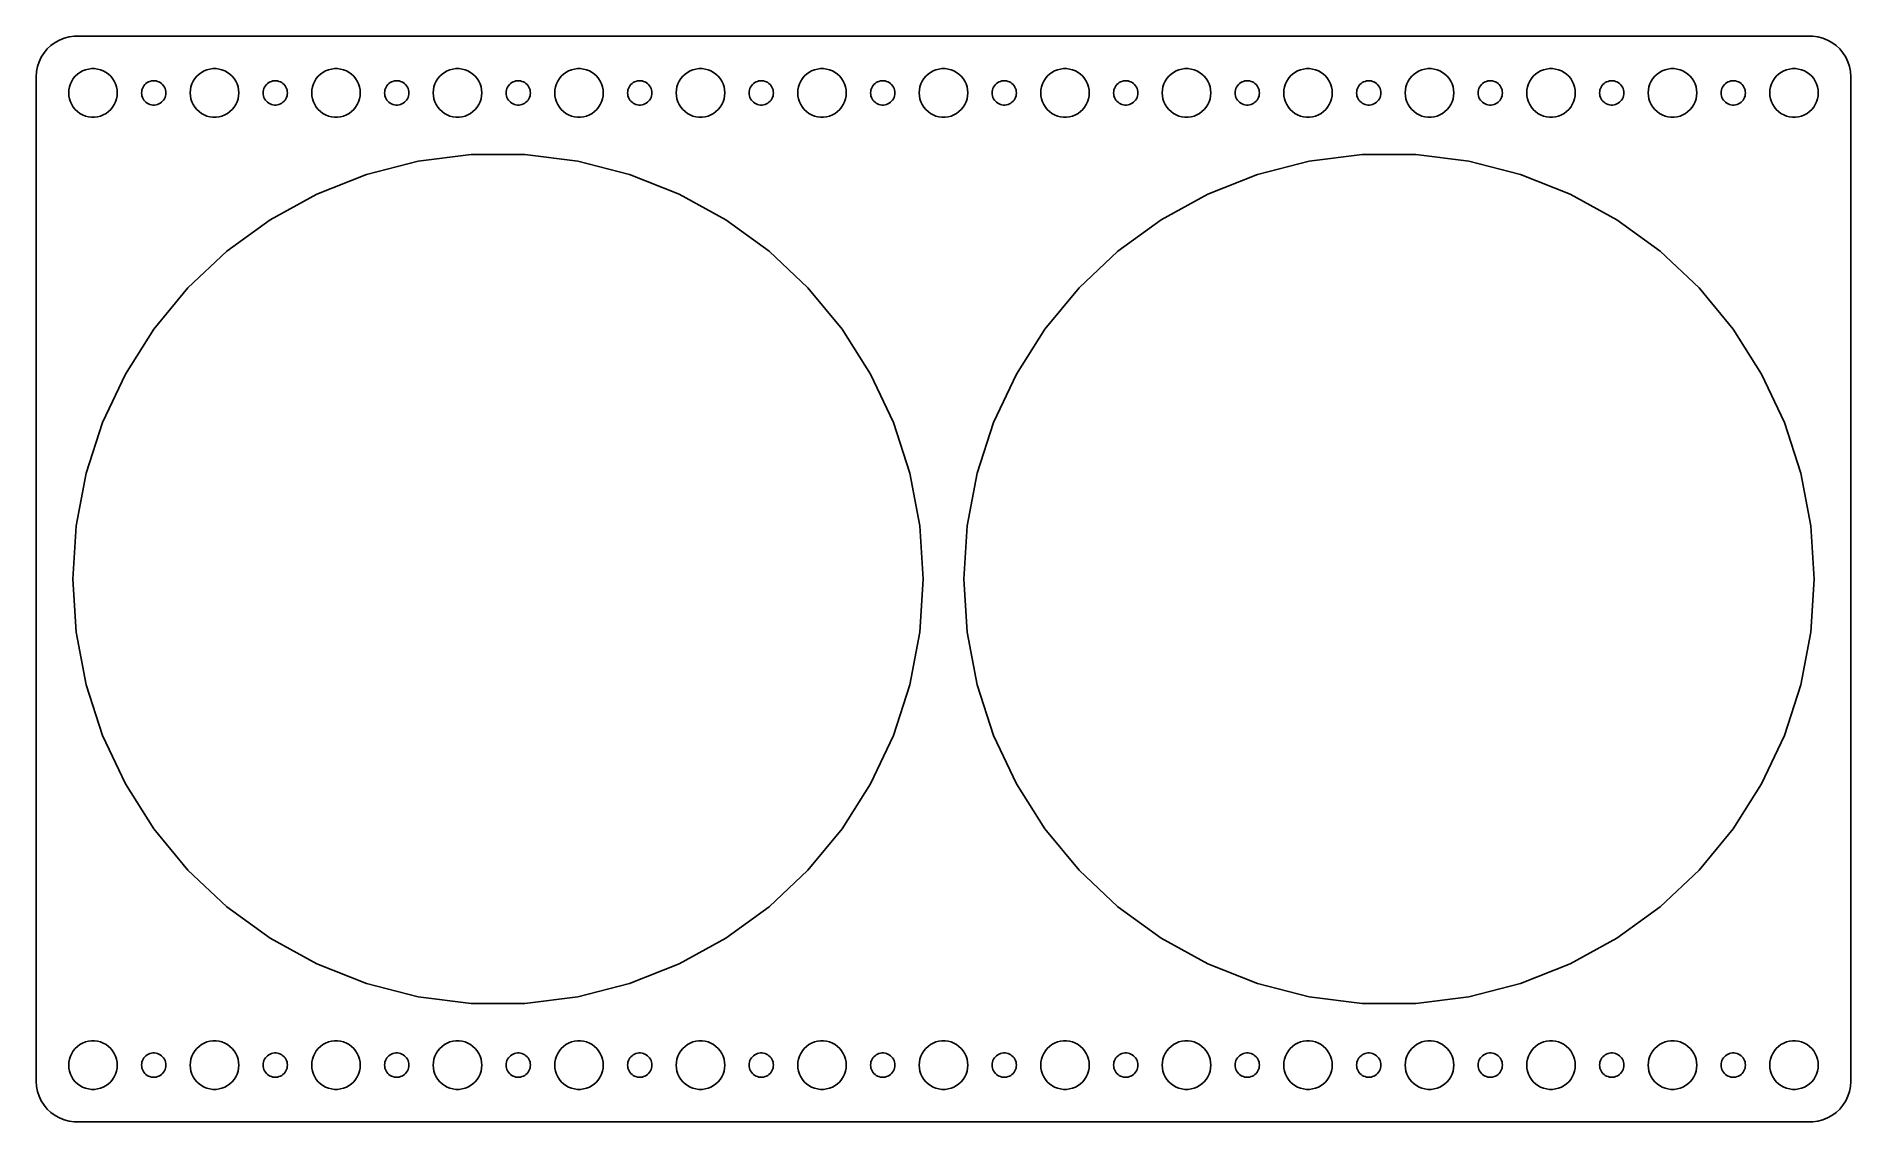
# Model space of a CAD drawing. Header units: metres. Extents: x -112 to 112, y -67 to 67.
import ezdxf

# ---------------------------------------------------------------- set-up
doc = ezdxf.new("R2010")
doc.units = ezdxf.units.M

msp = doc.modelspace()

# ---------------------------------------------------------------- linework, layer by layer
for p, q in [((-110.645, 65.4227), (-111.045, 64.9389)), ((-110.187, 65.8526), (-110.645, 65.4227)), ((-109.679, 66.2216), (-110.187, 65.8526)), ((-109.129, 66.5241), (-109.679, 66.2216)), ((-108.545, 66.7553), (-109.129, 66.5241)), ((-107.937, 66.9114), (-108.545, 66.7553)), ((-107.314, 66.9901), (-107.937, 66.9114)), ((107.314, 66.9901), (-107.314, 66.9901)), ((107.937, 66.9114), (107.314, 66.9901)), ((108.545, 66.7553), (107.937, 66.9114)), ((109.129, 66.5241), (108.545, 66.7553)), ((109.679, 66.2216), (109.129, 66.5241)), ((110.187, 65.8526), (109.679, 66.2216)), ((110.645, 65.4227), (110.187, 65.8526)), ((111.045, 64.9389), (110.645, 65.4227)), ((-111.843, 63.2434), (-111.961, 62.6267)), ((-111.649, 63.8406), (-111.843, 63.2434)), ((-111.382, 64.4088), (-111.649, 63.8406)), ((-111.045, 64.9389), (-111.382, 64.4088)), ((-106.277, 62.7145), (-105.927, 62.8532)), ((-105.927, 62.8532), (-105.562, 62.9469)), ((-105.562, 62.9469), (-105.188, 62.9941)), ((-105.188, 62.9941), (-104.812, 62.9941)), ((-104.812, 62.9941), (-104.438, 62.9469)), ((-104.438, 62.9469), (-104.073, 62.8532)), ((-104.073, 62.8532), (-103.723, 62.7145)), ((-91.2773, 62.7145), (-90.927, 62.8532)), ((-90.927, 62.8532), (-90.5621, 62.9469)), ((-90.5621, 62.9469), (-90.1884, 62.9941)), ((-90.1884, 62.9941), (-89.8116, 62.9941)), ((-89.8116, 62.9941), (-89.4379, 62.9469)), ((-89.4379, 62.9469), (-89.073, 62.8532)), ((-89.073, 62.8532), (-88.7227, 62.7145)), ((-76.2773, 62.7145), (-75.927, 62.8532)), ((-75.927, 62.8532), (-75.5621, 62.9469)), ((-75.5621, 62.9469), (-75.1884, 62.9941)), ((-75.1884, 62.9941), (-74.8116, 62.9941)), ((-74.8116, 62.9941), (-74.4379, 62.9469)), ((-74.4379, 62.9469), (-74.073, 62.8532)), ((-74.073, 62.8532), (-73.7227, 62.7145)), ((-61.2773, 62.7145), (-60.927, 62.8532)), ((-60.927, 62.8532), (-60.5621, 62.9469)), ((-60.5621, 62.9469), (-60.1884, 62.9941)), ((-60.1884, 62.9941), (-59.8116, 62.9941)), ((-59.8116, 62.9941), (-59.4379, 62.9469)), ((-59.4379, 62.9469), (-59.0729, 62.8532)), ((-59.0729, 62.8532), (-58.7227, 62.7145)), ((-46.2773, 62.7145), (-45.927, 62.8532)), ((-45.927, 62.8532), (-45.5621, 62.9469)), ((-45.5621, 62.9469), (-45.1884, 62.9941)), ((-45.1884, 62.9941), (-44.8116, 62.9941)), ((-44.8116, 62.9941), (-44.4379, 62.9469)), ((-44.4379, 62.9469), (-44.0729, 62.8532)), ((-44.0729, 62.8532), (-43.7227, 62.7145)), ((-31.2773, 62.7145), (-30.927, 62.8532)), ((-30.927, 62.8532), (-30.5621, 62.9469)), ((-30.5621, 62.9469), (-30.1884, 62.9941)), ((-30.1884, 62.9941), (-29.8116, 62.9941)), ((-29.8116, 62.9941), (-29.4379, 62.9469)), ((-29.4379, 62.9469), (-29.0729, 62.8532)), ((-29.0729, 62.8532), (-28.7227, 62.7145)), ((-16.2773, 62.7145), (-15.927, 62.8532)), ((-15.927, 62.8532), (-15.5621, 62.9469)), ((-15.5621, 62.9469), (-15.1884, 62.9941)), ((-15.1884, 62.9941), (-14.8116, 62.9941)), ((-14.8116, 62.9941), (-14.4379, 62.9469)), ((-14.4379, 62.9469), (-14.0729, 62.8532)), ((-14.0729, 62.8532), (-13.7227, 62.7145)), ((-1.27733, 62.7145), (-0.92705, 62.8532)), ((-0.92705, 62.8532), (-0.56213, 62.9469)), ((-0.56213, 62.9469), (-0.18837, 62.9941)), ((-0.18837, 62.9941), (0.18837, 62.9941)), ((0.18837, 62.9941), (0.56213, 62.9469)), ((0.56213, 62.9469), (0.92705, 62.8532)), ((0.92705, 62.8532), (1.27733, 62.7145)), ((13.7227, 62.7145), (14.0729, 62.8532)), ((14.0729, 62.8532), (14.4379, 62.9469)), ((14.4379, 62.9469), (14.8116, 62.9941)), ((14.8116, 62.9941), (15.1884, 62.9941)), ((15.1884, 62.9941), (15.5621, 62.9469)), ((15.5621, 62.9469), (15.927, 62.8532)), ((15.927, 62.8532), (16.2773, 62.7145)), ((28.7227, 62.7145), (29.0729, 62.8532)), ((29.0729, 62.8532), (29.4379, 62.9469)), ((29.4379, 62.9469), (29.8116, 62.9941)), ((29.8116, 62.9941), (30.1884, 62.9941)), ((30.1884, 62.9941), (30.5621, 62.9469)), ((30.5621, 62.9469), (30.927, 62.8532)), ((30.927, 62.8532), (31.2773, 62.7145)), ((43.7227, 62.7145), (44.0729, 62.8532)), ((44.0729, 62.8532), (44.4379, 62.9469)), ((44.4379, 62.9469), (44.8116, 62.9941)), ((44.8116, 62.9941), (45.1884, 62.9941)), ((45.1884, 62.9941), (45.5621, 62.9469)), ((45.5621, 62.9469), (45.927, 62.8532)), ((45.927, 62.8532), (46.2773, 62.7145)), ((58.7227, 62.7145), (59.0729, 62.8532)), ((59.0729, 62.8532), (59.4379, 62.9469)), ((59.4379, 62.9469), (59.8116, 62.9941)), ((59.8116, 62.9941), (60.1884, 62.9941)), ((60.1884, 62.9941), (60.5621, 62.9469)), ((60.5621, 62.9469), (60.927, 62.8532)), ((60.927, 62.8532), (61.2773, 62.7145)), ((73.7227, 62.7145), (74.073, 62.8532)), ((74.073, 62.8532), (74.4379, 62.9469)), ((74.4379, 62.9469), (74.8116, 62.9941)), ((74.8116, 62.9941), (75.1884, 62.9941)), ((75.1884, 62.9941), (75.5621, 62.9469)), ((75.5621, 62.9469), (75.927, 62.8532)), ((75.927, 62.8532), (76.2773, 62.7145)), ((88.7227, 62.7145), (89.073, 62.8532)), ((89.073, 62.8532), (89.4379, 62.9469)), ((89.4379, 62.9469), (89.8116, 62.9941)), ((89.8116, 62.9941), (90.1884, 62.9941)), ((90.1884, 62.9941), (90.5621, 62.9469)), ((90.5621, 62.9469), (90.927, 62.8532)), ((90.927, 62.8532), (91.2773, 62.7145)), ((103.723, 62.7145), (104.073, 62.8532)), ((104.073, 62.8532), (104.438, 62.9469)), ((104.438, 62.9469), (104.812, 62.9941)), ((104.812, 62.9941), (105.188, 62.9941)), ((105.188, 62.9941), (105.562, 62.9469)), ((105.562, 62.9469), (105.927, 62.8532)), ((105.927, 62.8532), (106.277, 62.7145)), ((111.382, 64.4088), (111.045, 64.9389)), ((111.649, 63.8406), (111.382, 64.4088)), ((111.843, 63.2434), (111.649, 63.8406)), ((111.961, 62.6267), (111.843, 63.2434)), ((-111.961, 62.6267), (-112, 62)), ((-112, 62), (-112, -62)), ((-107.976, 60.376), (-107.906, 60.7461)), ((-107.906, 60.7461), (-107.789, 61.1044)), ((-107.789, 61.1044), (-107.629, 61.4453)), ((-107.629, 61.4453), (-107.427, 61.7634)), ((-107.427, 61.7634), (-107.187, 62.0536)), ((-107.187, 62.0536), (-106.912, 62.3115)), ((-106.912, 62.3115), (-106.607, 62.533)), ((-106.607, 62.533), (-106.277, 62.7145)), ((-103.723, 62.7145), (-103.393, 62.533)), ((-103.393, 62.533), (-103.088, 62.3115)), ((-103.088, 62.3115), (-102.813, 62.0536)), ((-102.813, 62.0536), (-102.573, 61.7634)), ((-102.573, 61.7634), (-102.371, 61.4453)), ((-102.371, 61.4453), (-102.211, 61.1044)), ((-102.211, 61.1044), (-102.094, 60.7461)), ((-102.094, 60.7461), (-102.024, 60.376)), ((-98.9529, 60.373), (-98.8947, 60.5522)), ((-98.8947, 60.5522), (-98.8145, 60.7226)), ((-98.8145, 60.7226), (-98.7135, 60.8817)), ((-98.7135, 60.8817), (-98.5934, 61.0268)), ((-98.5934, 61.0268), (-98.4561, 61.1558)), ((-98.4561, 61.1558), (-98.3037, 61.2665)), ((-98.3037, 61.2665), (-98.1387, 61.3572)), ((-98.1387, 61.3572), (-97.9635, 61.4266)), ((-97.9635, 61.4266), (-97.7811, 61.4734)), ((-97.7811, 61.4734), (-97.5942, 61.497)), ((-97.5942, 61.497), (-97.4058, 61.497)), ((-97.4058, 61.497), (-97.2189, 61.4734)), ((-97.2189, 61.4734), (-97.0365, 61.4266)), ((-97.0365, 61.4266), (-96.8613, 61.3572)), ((-96.8613, 61.3572), (-96.6963, 61.2665)), ((-96.6963, 61.2665), (-96.5439, 61.1558)), ((-96.5439, 61.1558), (-96.4065, 61.0268)), ((-96.4065, 61.0268), (-96.2865, 60.8817)), ((-96.2865, 60.8817), (-96.1855, 60.7226)), ((-96.1855, 60.7226), (-96.1053, 60.5522)), ((-96.1053, 60.5522), (-96.0471, 60.373)), ((-92.9763, 60.376), (-92.9057, 60.7461)), ((-92.9057, 60.7461), (-92.7893, 61.1044)), ((-92.7893, 61.1044), (-92.6289, 61.4453)), ((-92.6289, 61.4453), (-92.427, 61.7634)), ((-92.427, 61.7634), (-92.1869, 62.0536)), ((-92.1869, 62.0536), (-91.9123, 62.3115)), ((-91.9123, 62.3115), (-91.6075, 62.533)), ((-91.6075, 62.533), (-91.2773, 62.7145)), ((-88.7227, 62.7145), (-88.3925, 62.533)), ((-88.3925, 62.533), (-88.0877, 62.3115)), ((-88.0877, 62.3115), (-87.8131, 62.0536)), ((-87.8131, 62.0536), (-87.573, 61.7634)), ((-87.573, 61.7634), (-87.3711, 61.4453)), ((-87.3711, 61.4453), (-87.2107, 61.1044)), ((-87.2107, 61.1044), (-87.0943, 60.7461)), ((-87.0943, 60.7461), (-87.0237, 60.376)), ((-83.9529, 60.373), (-83.8947, 60.5522)), ((-83.8947, 60.5522), (-83.8145, 60.7226)), ((-83.8145, 60.7226), (-83.7135, 60.8817)), ((-83.7135, 60.8817), (-83.5934, 61.0268)), ((-83.5934, 61.0268), (-83.4561, 61.1558)), ((-83.4561, 61.1558), (-83.3037, 61.2665)), ((-83.3037, 61.2665), (-83.1387, 61.3572)), ((-83.1387, 61.3572), (-82.9635, 61.4266)), ((-82.9635, 61.4266), (-82.7811, 61.4734)), ((-82.7811, 61.4734), (-82.5942, 61.497)), ((-82.5942, 61.497), (-82.4058, 61.497)), ((-82.4058, 61.497), (-82.2189, 61.4734)), ((-82.2189, 61.4734), (-82.0365, 61.4266)), ((-82.0365, 61.4266), (-81.8613, 61.3572)), ((-81.8613, 61.3572), (-81.6963, 61.2665)), ((-81.6963, 61.2665), (-81.5439, 61.1558)), ((-81.5439, 61.1558), (-81.4065, 61.0268)), ((-81.4065, 61.0268), (-81.2865, 60.8817)), ((-81.2865, 60.8817), (-81.1855, 60.7226)), ((-81.1855, 60.7226), (-81.1053, 60.5522)), ((-81.1053, 60.5522), (-81.0471, 60.373)), ((-77.9763, 60.376), (-77.9057, 60.7461)), ((-77.9057, 60.7461), (-77.7893, 61.1044)), ((-77.7893, 61.1044), (-77.6289, 61.4453)), ((-77.6289, 61.4453), (-77.427, 61.7634)), ((-77.427, 61.7634), (-77.1869, 62.0536)), ((-77.1869, 62.0536), (-76.9123, 62.3115)), ((-76.9123, 62.3115), (-76.6075, 62.533)), ((-76.6075, 62.533), (-76.2773, 62.7145)), ((-73.7227, 62.7145), (-73.3925, 62.533)), ((-73.3925, 62.533), (-73.0877, 62.3115)), ((-73.0877, 62.3115), (-72.8131, 62.0536)), ((-72.8131, 62.0536), (-72.573, 61.7634)), ((-72.573, 61.7634), (-72.3711, 61.4453)), ((-72.3711, 61.4453), (-72.2107, 61.1044)), ((-72.2107, 61.1044), (-72.0943, 60.7461)), ((-72.0943, 60.7461), (-72.0237, 60.376)), ((-68.9529, 60.373), (-68.8947, 60.5522)), ((-68.8947, 60.5522), (-68.8145, 60.7226)), ((-68.8145, 60.7226), (-68.7135, 60.8817)), ((-68.7135, 60.8817), (-68.5934, 61.0268)), ((-68.5934, 61.0268), (-68.4561, 61.1558)), ((-68.4561, 61.1558), (-68.3037, 61.2665)), ((-68.3037, 61.2665), (-68.1387, 61.3572)), ((-68.1387, 61.3572), (-67.9635, 61.4266)), ((-67.9635, 61.4266), (-67.7811, 61.4734)), ((-67.7811, 61.4734), (-67.5942, 61.497)), ((-67.5942, 61.497), (-67.4058, 61.497)), ((-67.4058, 61.497), (-67.2189, 61.4734)), ((-67.2189, 61.4734), (-67.0365, 61.4266)), ((-67.0365, 61.4266), (-66.8613, 61.3572)), ((-66.8613, 61.3572), (-66.6963, 61.2665)), ((-66.6963, 61.2665), (-66.5439, 61.1558)), ((-66.5439, 61.1558), (-66.4065, 61.0268)), ((-66.4065, 61.0268), (-66.2865, 60.8817)), ((-66.2865, 60.8817), (-66.1855, 60.7226)), ((-66.1855, 60.7226), (-66.1053, 60.5522)), ((-66.1053, 60.5522), (-66.0471, 60.373)), ((-62.9763, 60.376), (-62.9057, 60.7461)), ((-62.9057, 60.7461), (-62.7893, 61.1044)), ((-62.7893, 61.1044), (-62.6289, 61.4453)), ((-62.6289, 61.4453), (-62.427, 61.7634)), ((-62.427, 61.7634), (-62.1869, 62.0536)), ((-62.1869, 62.0536), (-61.9123, 62.3115)), ((-61.9123, 62.3115), (-61.6075, 62.533)), ((-61.6075, 62.533), (-61.2773, 62.7145)), ((-58.7227, 62.7145), (-58.3925, 62.533)), ((-58.3925, 62.533), (-58.0877, 62.3115)), ((-58.0877, 62.3115), (-57.8131, 62.0536)), ((-57.8131, 62.0536), (-57.5729, 61.7634)), ((-57.5729, 61.7634), (-57.3711, 61.4453)), ((-57.3711, 61.4453), (-57.2107, 61.1044)), ((-57.2107, 61.1044), (-57.0942, 60.7461)), ((-57.0942, 60.7461), (-57.0237, 60.376)), ((-53.9529, 60.373), (-53.8947, 60.5522)), ((-53.8947, 60.5522), (-53.8145, 60.7226)), ((-53.8145, 60.7226), (-53.7135, 60.8817)), ((-53.7135, 60.8817), (-53.5934, 61.0268)), ((-53.5934, 61.0268), (-53.4561, 61.1558)), ((-53.4561, 61.1558), (-53.3037, 61.2665)), ((-53.3037, 61.2665), (-53.1387, 61.3572)), ((-53.1387, 61.3572), (-52.9635, 61.4266)), ((-52.9635, 61.4266), (-52.7811, 61.4734)), ((-52.7811, 61.4734), (-52.5942, 61.497)), ((-52.5942, 61.497), (-52.4058, 61.497)), ((-52.4058, 61.497), (-52.2189, 61.4734)), ((-52.2189, 61.4734), (-52.0365, 61.4266)), ((-52.0365, 61.4266), (-51.8613, 61.3572)), ((-51.8613, 61.3572), (-51.6963, 61.2665)), ((-51.6963, 61.2665), (-51.5439, 61.1558)), ((-51.5439, 61.1558), (-51.4065, 61.0268)), ((-51.4065, 61.0268), (-51.2865, 60.8817)), ((-51.2865, 60.8817), (-51.1855, 60.7226)), ((-51.1855, 60.7226), (-51.1053, 60.5522)), ((-51.1053, 60.5522), (-51.0471, 60.373)), ((-47.9763, 60.376), (-47.9057, 60.7461)), ((-47.9057, 60.7461), (-47.7893, 61.1044)), ((-47.7893, 61.1044), (-47.6289, 61.4453)), ((-47.6289, 61.4453), (-47.427, 61.7634)), ((-47.427, 61.7634), (-47.1869, 62.0536)), ((-47.1869, 62.0536), (-46.9123, 62.3115)), ((-46.9123, 62.3115), (-46.6075, 62.533)), ((-46.6075, 62.533), (-46.2773, 62.7145)), ((-43.7227, 62.7145), (-43.3925, 62.533)), ((-43.3925, 62.533), (-43.0877, 62.3115)), ((-43.0877, 62.3115), (-42.8131, 62.0536)), ((-42.8131, 62.0536), (-42.5729, 61.7634)), ((-42.5729, 61.7634), (-42.3711, 61.4453)), ((-42.3711, 61.4453), (-42.2107, 61.1044)), ((-42.2107, 61.1044), (-42.0942, 60.7461)), ((-42.0942, 60.7461), (-42.0237, 60.376)), ((-38.9529, 60.373), (-38.8947, 60.5522)), ((-38.8947, 60.5522), (-38.8145, 60.7226)), ((-38.8145, 60.7226), (-38.7135, 60.8817)), ((-38.7135, 60.8817), (-38.5934, 61.0268)), ((-38.5934, 61.0268), (-38.4561, 61.1558)), ((-38.4561, 61.1558), (-38.3037, 61.2665)), ((-38.3037, 61.2665), (-38.1387, 61.3572)), ((-38.1387, 61.3572), (-37.9635, 61.4266)), ((-37.9635, 61.4266), (-37.7811, 61.4734)), ((-37.7811, 61.4734), (-37.5942, 61.497)), ((-37.5942, 61.497), (-37.4058, 61.497)), ((-37.4058, 61.497), (-37.2189, 61.4734)), ((-37.2189, 61.4734), (-37.0365, 61.4266)), ((-37.0365, 61.4266), (-36.8613, 61.3572)), ((-36.8613, 61.3572), (-36.6963, 61.2665)), ((-36.6963, 61.2665), (-36.5439, 61.1558)), ((-36.5439, 61.1558), (-36.4065, 61.0268)), ((-36.4065, 61.0268), (-36.2865, 60.8817)), ((-36.2865, 60.8817), (-36.1855, 60.7226)), ((-36.1855, 60.7226), (-36.1053, 60.5522)), ((-36.1053, 60.5522), (-36.0471, 60.373)), ((-32.9763, 60.376), (-32.9057, 60.7461)), ((-32.9057, 60.7461), (-32.7893, 61.1044)), ((-32.7893, 61.1044), (-32.6289, 61.4453)), ((-32.6289, 61.4453), (-32.427, 61.7634)), ((-32.427, 61.7634), (-32.1869, 62.0536)), ((-32.1869, 62.0536), (-31.9123, 62.3115)), ((-31.9123, 62.3115), (-31.6075, 62.533)), ((-31.6075, 62.533), (-31.2773, 62.7145)), ((-28.7227, 62.7145), (-28.3925, 62.533)), ((-28.3925, 62.533), (-28.0877, 62.3115)), ((-28.0877, 62.3115), (-27.8131, 62.0536)), ((-27.8131, 62.0536), (-27.5729, 61.7634)), ((-27.5729, 61.7634), (-27.3711, 61.4453)), ((-27.3711, 61.4453), (-27.2107, 61.1044)), ((-27.2107, 61.1044), (-27.0942, 60.7461)), ((-27.0942, 60.7461), (-27.0237, 60.376)), ((-23.9529, 60.373), (-23.8947, 60.5522)), ((-23.8947, 60.5522), (-23.8145, 60.7226)), ((-23.8145, 60.7226), (-23.7135, 60.8817)), ((-23.7135, 60.8817), (-23.5934, 61.0268)), ((-23.5934, 61.0268), (-23.4561, 61.1558)), ((-23.4561, 61.1558), (-23.3037, 61.2665)), ((-23.3037, 61.2665), (-23.1387, 61.3572)), ((-23.1387, 61.3572), (-22.9635, 61.4266)), ((-22.9635, 61.4266), (-22.7811, 61.4734)), ((-22.7811, 61.4734), (-22.5942, 61.497)), ((-22.5942, 61.497), (-22.4058, 61.497)), ((-22.4058, 61.497), (-22.2189, 61.4734)), ((-22.2189, 61.4734), (-22.0365, 61.4266)), ((-22.0365, 61.4266), (-21.8613, 61.3572)), ((-21.8613, 61.3572), (-21.6963, 61.2665)), ((-21.6963, 61.2665), (-21.5439, 61.1558)), ((-21.5439, 61.1558), (-21.4065, 61.0268)), ((-21.4065, 61.0268), (-21.2865, 60.8817)), ((-21.2865, 60.8817), (-21.1855, 60.7226)), ((-21.1855, 60.7226), (-21.1053, 60.5522)), ((-21.1053, 60.5522), (-21.0471, 60.373)), ((-17.9763, 60.376), (-17.9057, 60.7461)), ((-17.9057, 60.7461), (-17.7893, 61.1044)), ((-17.7893, 61.1044), (-17.6289, 61.4453)), ((-17.6289, 61.4453), (-17.427, 61.7634)), ((-17.427, 61.7634), (-17.1869, 62.0536)), ((-17.1869, 62.0536), (-16.9123, 62.3115)), ((-16.9123, 62.3115), (-16.6075, 62.533)), ((-16.6075, 62.533), (-16.2773, 62.7145)), ((-13.7227, 62.7145), (-13.3925, 62.533)), ((-13.3925, 62.533), (-13.0877, 62.3115)), ((-13.0877, 62.3115), (-12.8131, 62.0536)), ((-12.8131, 62.0536), (-12.5729, 61.7634)), ((-12.5729, 61.7634), (-12.3711, 61.4453)), ((-12.3711, 61.4453), (-12.2107, 61.1044)), ((-12.2107, 61.1044), (-12.0942, 60.7461)), ((-12.0942, 60.7461), (-12.0237, 60.376)), ((-8.95287, 60.373), (-8.89465, 60.5522)), ((-8.89465, 60.5522), (-8.81445, 60.7226)), ((-8.81445, 60.7226), (-8.71352, 60.8817)), ((-8.71352, 60.8817), (-8.59344, 61.0268)), ((-8.59344, 61.0268), (-8.45613, 61.1558)), ((-8.45613, 61.1558), (-8.30373, 61.2665)), ((-8.30373, 61.2665), (-8.13866, 61.3572)), ((-8.13866, 61.3572), (-7.96352, 61.4266)), ((-7.96352, 61.4266), (-7.78107, 61.4734)), ((-7.78107, 61.4734), (-7.59418, 61.497)), ((-7.59418, 61.497), (-7.40581, 61.497)), ((-7.40581, 61.497), (-7.21892, 61.4734)), ((-7.21892, 61.4734), (-7.03647, 61.4266)), ((-7.03647, 61.4266), (-6.86133, 61.3572)), ((-6.86133, 61.3572), (-6.69626, 61.2665)), ((-6.69626, 61.2665), (-6.54385, 61.1558)), ((-6.54385, 61.1558), (-6.40654, 61.0268)), ((-6.40654, 61.0268), (-6.28647, 60.8817)), ((-6.28647, 60.8817), (-6.18553, 60.7226)), ((-6.18553, 60.7226), (-6.10533, 60.5522)), ((-6.10533, 60.5522), (-6.04712, 60.373)), ((-2.97633, 60.376), (-2.90575, 60.7461)), ((-2.90575, 60.7461), (-2.78932, 61.1044)), ((-2.78932, 61.1044), (-2.62891, 61.4453)), ((-2.62891, 61.4453), (-2.42705, 61.7634)), ((-2.42705, 61.7634), (-2.1869, 62.0536)), ((-2.1869, 62.0536), (-1.91226, 62.3115)), ((-1.91226, 62.3115), (-1.60747, 62.533)), ((-1.60747, 62.533), (-1.27733, 62.7145)), ((1.27733, 62.7145), (1.60747, 62.533)), ((1.60747, 62.533), (1.91226, 62.3115)), ((1.91226, 62.3115), (2.1869, 62.0536)), ((2.1869, 62.0536), (2.42705, 61.7634)), ((2.42705, 61.7634), (2.62891, 61.4453)), ((2.62891, 61.4453), (2.78932, 61.1044)), ((2.78932, 61.1044), (2.90575, 60.7461)), ((2.90575, 60.7461), (2.97633, 60.376)), ((6.04712, 60.373), (6.10533, 60.5522)), ((6.10533, 60.5522), (6.18553, 60.7226)), ((6.18553, 60.7226), (6.28647, 60.8817)), ((6.28647, 60.8817), (6.40654, 61.0268)), ((6.40654, 61.0268), (6.54385, 61.1558)), ((6.54385, 61.1558), (6.69626, 61.2665)), ((6.69626, 61.2665), (6.86133, 61.3572)), ((6.86133, 61.3572), (7.03647, 61.4266)), ((7.03647, 61.4266), (7.21892, 61.4734)), ((7.21892, 61.4734), (7.40581, 61.497)), ((7.40581, 61.497), (7.59418, 61.497)), ((7.59418, 61.497), (7.78107, 61.4734)), ((7.78107, 61.4734), (7.96352, 61.4266)), ((7.96352, 61.4266), (8.13866, 61.3572)), ((8.13866, 61.3572), (8.30373, 61.2665)), ((8.30373, 61.2665), (8.45613, 61.1558)), ((8.45613, 61.1558), (8.59344, 61.0268)), ((8.59344, 61.0268), (8.71352, 60.8817)), ((8.71352, 60.8817), (8.81445, 60.7226)), ((8.81445, 60.7226), (8.89465, 60.5522)), ((8.89465, 60.5522), (8.95287, 60.373)), ((12.0237, 60.376), (12.0942, 60.7461)), ((12.0942, 60.7461), (12.2107, 61.1044)), ((12.2107, 61.1044), (12.3711, 61.4453)), ((12.3711, 61.4453), (12.5729, 61.7634)), ((12.5729, 61.7634), (12.8131, 62.0536)), ((12.8131, 62.0536), (13.0877, 62.3115)), ((13.0877, 62.3115), (13.3925, 62.533)), ((13.3925, 62.533), (13.7227, 62.7145)), ((16.2773, 62.7145), (16.6075, 62.533)), ((16.6075, 62.533), (16.9123, 62.3115)), ((16.9123, 62.3115), (17.1869, 62.0536)), ((17.1869, 62.0536), (17.427, 61.7634)), ((17.427, 61.7634), (17.6289, 61.4453)), ((17.6289, 61.4453), (17.7893, 61.1044)), ((17.7893, 61.1044), (17.9057, 60.7461)), ((17.9057, 60.7461), (17.9763, 60.376)), ((21.0471, 60.373), (21.1053, 60.5522)), ((21.1053, 60.5522), (21.1855, 60.7226)), ((21.1855, 60.7226), (21.2865, 60.8817)), ((21.2865, 60.8817), (21.4065, 61.0268)), ((21.4065, 61.0268), (21.5439, 61.1558)), ((21.5439, 61.1558), (21.6963, 61.2665)), ((21.6963, 61.2665), (21.8613, 61.3572)), ((21.8613, 61.3572), (22.0365, 61.4266)), ((22.0365, 61.4266), (22.2189, 61.4734)), ((22.2189, 61.4734), (22.4058, 61.497)), ((22.4058, 61.497), (22.5942, 61.497)), ((22.5942, 61.497), (22.7811, 61.4734)), ((22.7811, 61.4734), (22.9635, 61.4266)), ((22.9635, 61.4266), (23.1387, 61.3572)), ((23.1387, 61.3572), (23.3037, 61.2665)), ((23.3037, 61.2665), (23.4561, 61.1558)), ((23.4561, 61.1558), (23.5934, 61.0268)), ((23.5934, 61.0268), (23.7135, 60.8817)), ((23.7135, 60.8817), (23.8145, 60.7226)), ((23.8145, 60.7226), (23.8947, 60.5522)), ((23.8947, 60.5522), (23.9529, 60.373)), ((27.0237, 60.376), (27.0942, 60.7461)), ((27.0942, 60.7461), (27.2107, 61.1044)), ((27.2107, 61.1044), (27.3711, 61.4453)), ((27.3711, 61.4453), (27.5729, 61.7634)), ((27.5729, 61.7634), (27.8131, 62.0536)), ((27.8131, 62.0536), (28.0877, 62.3115)), ((28.0877, 62.3115), (28.3925, 62.533)), ((28.3925, 62.533), (28.7227, 62.7145)), ((31.2773, 62.7145), (31.6075, 62.533)), ((31.6075, 62.533), (31.9123, 62.3115)), ((31.9123, 62.3115), (32.1869, 62.0536)), ((32.1869, 62.0536), (32.427, 61.7634)), ((32.427, 61.7634), (32.6289, 61.4453)), ((32.6289, 61.4453), (32.7893, 61.1044)), ((32.7893, 61.1044), (32.9057, 60.7461)), ((32.9057, 60.7461), (32.9763, 60.376)), ((36.0471, 60.373), (36.1053, 60.5522)), ((36.1053, 60.5522), (36.1855, 60.7226)), ((36.1855, 60.7226), (36.2865, 60.8817)), ((36.2865, 60.8817), (36.4065, 61.0268)), ((36.4065, 61.0268), (36.5439, 61.1558)), ((36.5439, 61.1558), (36.6963, 61.2665)), ((36.6963, 61.2665), (36.8613, 61.3572)), ((36.8613, 61.3572), (37.0365, 61.4266)), ((37.0365, 61.4266), (37.2189, 61.4734)), ((37.2189, 61.4734), (37.4058, 61.497)), ((37.4058, 61.497), (37.5942, 61.497)), ((37.5942, 61.497), (37.7811, 61.4734)), ((37.7811, 61.4734), (37.9635, 61.4266)), ((37.9635, 61.4266), (38.1387, 61.3572)), ((38.1387, 61.3572), (38.3037, 61.2665)), ((38.3037, 61.2665), (38.4561, 61.1558)), ((38.4561, 61.1558), (38.5934, 61.0268)), ((38.5934, 61.0268), (38.7135, 60.8817)), ((38.7135, 60.8817), (38.8145, 60.7226)), ((38.8145, 60.7226), (38.8947, 60.5522)), ((38.8947, 60.5522), (38.9529, 60.373)), ((42.0237, 60.376), (42.0942, 60.7461)), ((42.0942, 60.7461), (42.2107, 61.1044)), ((42.2107, 61.1044), (42.3711, 61.4453)), ((42.3711, 61.4453), (42.5729, 61.7634)), ((42.5729, 61.7634), (42.8131, 62.0536)), ((42.8131, 62.0536), (43.0877, 62.3115)), ((43.0877, 62.3115), (43.3925, 62.533)), ((43.3925, 62.533), (43.7227, 62.7145)), ((46.2773, 62.7145), (46.6075, 62.533)), ((46.6075, 62.533), (46.9123, 62.3115)), ((46.9123, 62.3115), (47.1869, 62.0536)), ((47.1869, 62.0536), (47.427, 61.7634)), ((47.427, 61.7634), (47.6289, 61.4453)), ((47.6289, 61.4453), (47.7893, 61.1044)), ((47.7893, 61.1044), (47.9057, 60.7461)), ((47.9057, 60.7461), (47.9763, 60.376)), ((51.0471, 60.373), (51.1053, 60.5522)), ((51.1053, 60.5522), (51.1855, 60.7226)), ((51.1855, 60.7226), (51.2865, 60.8817)), ((51.2865, 60.8817), (51.4065, 61.0268)), ((51.4065, 61.0268), (51.5439, 61.1558)), ((51.5439, 61.1558), (51.6963, 61.2665)), ((51.6963, 61.2665), (51.8613, 61.3572)), ((51.8613, 61.3572), (52.0365, 61.4266)), ((52.0365, 61.4266), (52.2189, 61.4734)), ((52.2189, 61.4734), (52.4058, 61.497)), ((52.4058, 61.497), (52.5942, 61.497)), ((52.5942, 61.497), (52.7811, 61.4734)), ((52.7811, 61.4734), (52.9635, 61.4266)), ((52.9635, 61.4266), (53.1387, 61.3572)), ((53.1387, 61.3572), (53.3037, 61.2665)), ((53.3037, 61.2665), (53.4561, 61.1558)), ((53.4561, 61.1558), (53.5934, 61.0268)), ((53.5934, 61.0268), (53.7135, 60.8817)), ((53.7135, 60.8817), (53.8145, 60.7226)), ((53.8145, 60.7226), (53.8947, 60.5522)), ((53.8947, 60.5522), (53.9529, 60.373)), ((57.0237, 60.376), (57.0942, 60.7461)), ((57.0942, 60.7461), (57.2107, 61.1044)), ((57.2107, 61.1044), (57.3711, 61.4453)), ((57.3711, 61.4453), (57.5729, 61.7634)), ((57.5729, 61.7634), (57.8131, 62.0536)), ((57.8131, 62.0536), (58.0877, 62.3115)), ((58.0877, 62.3115), (58.3925, 62.533)), ((58.3925, 62.533), (58.7227, 62.7145)), ((61.2773, 62.7145), (61.6075, 62.533)), ((61.6075, 62.533), (61.9123, 62.3115)), ((61.9123, 62.3115), (62.1869, 62.0536)), ((62.1869, 62.0536), (62.427, 61.7634)), ((62.427, 61.7634), (62.6289, 61.4453)), ((62.6289, 61.4453), (62.7893, 61.1044)), ((62.7893, 61.1044), (62.9057, 60.7461)), ((62.9057, 60.7461), (62.9763, 60.376)), ((66.0471, 60.373), (66.1053, 60.5522)), ((66.1053, 60.5522), (66.1855, 60.7226)), ((66.1855, 60.7226), (66.2865, 60.8817)), ((66.2865, 60.8817), (66.4065, 61.0268)), ((66.4065, 61.0268), (66.5439, 61.1558)), ((66.5439, 61.1558), (66.6963, 61.2665)), ((66.6963, 61.2665), (66.8613, 61.3572)), ((66.8613, 61.3572), (67.0365, 61.4266)), ((67.0365, 61.4266), (67.2189, 61.4734)), ((67.2189, 61.4734), (67.4058, 61.497)), ((67.4058, 61.497), (67.5942, 61.497)), ((67.5942, 61.497), (67.7811, 61.4734)), ((67.7811, 61.4734), (67.9635, 61.4266)), ((67.9635, 61.4266), (68.1387, 61.3572)), ((68.1387, 61.3572), (68.3037, 61.2665)), ((68.3037, 61.2665), (68.4561, 61.1558)), ((68.4561, 61.1558), (68.5934, 61.0268)), ((68.5934, 61.0268), (68.7135, 60.8817)), ((68.7135, 60.8817), (68.8145, 60.7226)), ((68.8145, 60.7226), (68.8947, 60.5522)), ((68.8947, 60.5522), (68.9529, 60.373)), ((72.0237, 60.376), (72.0943, 60.7461)), ((72.0943, 60.7461), (72.2107, 61.1044)), ((72.2107, 61.1044), (72.3711, 61.4453)), ((72.3711, 61.4453), (72.573, 61.7634)), ((72.573, 61.7634), (72.8131, 62.0536)), ((72.8131, 62.0536), (73.0877, 62.3115)), ((73.0877, 62.3115), (73.3925, 62.533)), ((73.3925, 62.533), (73.7227, 62.7145)), ((76.2773, 62.7145), (76.6075, 62.533)), ((76.6075, 62.533), (76.9123, 62.3115)), ((76.9123, 62.3115), (77.1869, 62.0536)), ((77.1869, 62.0536), (77.427, 61.7634)), ((77.427, 61.7634), (77.6289, 61.4453)), ((77.6289, 61.4453), (77.7893, 61.1044)), ((77.7893, 61.1044), (77.9057, 60.7461)), ((77.9057, 60.7461), (77.9763, 60.376)), ((81.0471, 60.373), (81.1053, 60.5522)), ((81.1053, 60.5522), (81.1855, 60.7226)), ((81.1855, 60.7226), (81.2865, 60.8817)), ((81.2865, 60.8817), (81.4065, 61.0268)), ((81.4065, 61.0268), (81.5439, 61.1558)), ((81.5439, 61.1558), (81.6963, 61.2665)), ((81.6963, 61.2665), (81.8613, 61.3572)), ((81.8613, 61.3572), (82.0365, 61.4266)), ((82.0365, 61.4266), (82.2189, 61.4734)), ((82.2189, 61.4734), (82.4058, 61.497)), ((82.4058, 61.497), (82.5942, 61.497)), ((82.5942, 61.497), (82.7811, 61.4734)), ((82.7811, 61.4734), (82.9635, 61.4266)), ((82.9635, 61.4266), (83.1387, 61.3572)), ((83.1387, 61.3572), (83.3037, 61.2665)), ((83.3037, 61.2665), (83.4561, 61.1558)), ((83.4561, 61.1558), (83.5934, 61.0268)), ((83.5934, 61.0268), (83.7135, 60.8817)), ((83.7135, 60.8817), (83.8145, 60.7226)), ((83.8145, 60.7226), (83.8947, 60.5522)), ((83.8947, 60.5522), (83.9529, 60.373)), ((87.0237, 60.376), (87.0943, 60.7461)), ((87.0943, 60.7461), (87.2107, 61.1044)), ((87.2107, 61.1044), (87.3711, 61.4453)), ((87.3711, 61.4453), (87.573, 61.7634)), ((87.573, 61.7634), (87.8131, 62.0536)), ((87.8131, 62.0536), (88.0877, 62.3115)), ((88.0877, 62.3115), (88.3925, 62.533)), ((88.3925, 62.533), (88.7227, 62.7145)), ((91.2773, 62.7145), (91.6075, 62.533)), ((91.6075, 62.533), (91.9123, 62.3115)), ((91.9123, 62.3115), (92.1869, 62.0536)), ((92.1869, 62.0536), (92.427, 61.7634)), ((92.427, 61.7634), (92.6289, 61.4453)), ((92.6289, 61.4453), (92.7893, 61.1044)), ((92.7893, 61.1044), (92.9057, 60.7461)), ((92.9057, 60.7461), (92.9763, 60.376)), ((96.0471, 60.373), (96.1053, 60.5522)), ((96.1053, 60.5522), (96.1855, 60.7226)), ((96.1855, 60.7226), (96.2865, 60.8817)), ((96.2865, 60.8817), (96.4065, 61.0268)), ((96.4065, 61.0268), (96.5439, 61.1558)), ((96.5439, 61.1558), (96.6963, 61.2665)), ((96.6963, 61.2665), (96.8613, 61.3572)), ((96.8613, 61.3572), (97.0365, 61.4266)), ((97.0365, 61.4266), (97.2189, 61.4734)), ((97.2189, 61.4734), (97.4058, 61.497)), ((97.4058, 61.497), (97.5942, 61.497)), ((97.5942, 61.497), (97.7811, 61.4734)), ((97.7811, 61.4734), (97.9635, 61.4266)), ((97.9635, 61.4266), (98.1387, 61.3572)), ((98.1387, 61.3572), (98.3037, 61.2665)), ((98.3037, 61.2665), (98.4561, 61.1558)), ((98.4561, 61.1558), (98.5934, 61.0268)), ((98.5934, 61.0268), (98.7135, 60.8817)), ((98.7135, 60.8817), (98.8145, 60.7226)), ((98.8145, 60.7226), (98.8947, 60.5522)), ((98.8947, 60.5522), (98.9529, 60.373)), ((102.024, 60.376), (102.094, 60.7461)), ((102.094, 60.7461), (102.211, 61.1044)), ((102.211, 61.1044), (102.371, 61.4453)), ((102.371, 61.4453), (102.573, 61.7634)), ((102.573, 61.7634), (102.813, 62.0536)), ((102.813, 62.0536), (103.088, 62.3115)), ((103.088, 62.3115), (103.393, 62.533)), ((103.393, 62.533), (103.723, 62.7145)), ((106.277, 62.7145), (106.607, 62.533)), ((106.607, 62.533), (106.912, 62.3115)), ((106.912, 62.3115), (107.187, 62.0536)), ((107.187, 62.0536), (107.427, 61.7634)), ((107.427, 61.7634), (107.629, 61.4453)), ((107.629, 61.4453), (107.789, 61.1044)), ((107.789, 61.1044), (107.906, 60.7461)), ((107.906, 60.7461), (107.976, 60.376)), ((112, 62), (111.961, 62.6267)), ((112, -62), (112, 62)), ((-108, 60), (-107.976, 60.376)), ((-107.976, 59.624), (-108, 60)), ((-107.906, 59.2539), (-107.976, 59.624)), ((-107.789, 58.8956), (-107.906, 59.2539)), ((-107.629, 58.5547), (-107.789, 58.8956)), ((-107.427, 58.2366), (-107.629, 58.5547)), ((-102.371, 58.5547), (-102.573, 58.2366)), ((-102.211, 58.8956), (-102.371, 58.5547)), ((-102.094, 59.2539), (-102.211, 58.8956)), ((-102.024, 59.624), (-102.094, 59.2539)), ((-102.024, 60.376), (-102, 60)), ((-102, 60), (-102.024, 59.624)), ((-99, 60), (-98.9882, 60.188)), ((-98.9882, 59.812), (-99, 60)), ((-98.9882, 60.188), (-98.9529, 60.373)), ((-98.9529, 59.627), (-98.9882, 59.812)), ((-98.8947, 59.4478), (-98.9529, 59.627)), ((-98.8145, 59.2774), (-98.8947, 59.4478)), ((-98.7135, 59.1183), (-98.8145, 59.2774)), ((-98.5934, 58.9732), (-98.7135, 59.1183)), ((-98.4561, 58.8442), (-98.5934, 58.9732)), ((-98.3037, 58.7335), (-98.4561, 58.8442)), ((-98.1387, 58.6428), (-98.3037, 58.7335)), ((-97.9635, 58.5734), (-98.1387, 58.6428)), ((-97.7811, 58.5266), (-97.9635, 58.5734)), ((-97.5942, 58.503), (-97.7811, 58.5266)), ((-97.4058, 58.503), (-97.5942, 58.503)), ((-97.2189, 58.5266), (-97.4058, 58.503)), ((-97.0365, 58.5734), (-97.2189, 58.5266)), ((-96.8613, 58.6428), (-97.0365, 58.5734)), ((-96.6963, 58.7335), (-96.8613, 58.6428)), ((-96.5439, 58.8442), (-96.6963, 58.7335)), ((-96.4065, 58.9732), (-96.5439, 58.8442)), ((-96.2865, 59.1183), (-96.4065, 58.9732)), ((-96.1855, 59.2774), (-96.2865, 59.1183)), ((-96.1053, 59.4478), (-96.1855, 59.2774)), ((-96.0471, 59.627), (-96.1053, 59.4478)), ((-96.0471, 60.373), (-96.0118, 60.188)), ((-96.0118, 59.812), (-96.0471, 59.627)), ((-96.0118, 60.188), (-96, 60)), ((-96, 60), (-96.0118, 59.812)), ((-93, 60), (-92.9763, 60.376)), ((-92.9763, 59.624), (-93, 60)), ((-92.9057, 59.2539), (-92.9763, 59.624)), ((-92.7893, 58.8956), (-92.9057, 59.2539)), ((-92.6289, 58.5547), (-92.7893, 58.8956)), ((-92.427, 58.2366), (-92.6289, 58.5547)), ((-87.3711, 58.5547), (-87.573, 58.2366)), ((-87.2107, 58.8956), (-87.3711, 58.5547)), ((-87.0943, 59.2539), (-87.2107, 58.8956)), ((-87.0237, 59.624), (-87.0943, 59.2539)), ((-87.0237, 60.376), (-87, 60)), ((-87, 60), (-87.0237, 59.624)), ((-84, 60), (-83.9882, 60.188)), ((-83.9882, 59.812), (-84, 60)), ((-83.9882, 60.188), (-83.9529, 60.373)), ((-83.9529, 59.627), (-83.9882, 59.812)), ((-83.8947, 59.4478), (-83.9529, 59.627)), ((-83.8145, 59.2774), (-83.8947, 59.4478)), ((-83.7135, 59.1183), (-83.8145, 59.2774)), ((-83.5934, 58.9732), (-83.7135, 59.1183)), ((-83.4561, 58.8442), (-83.5934, 58.9732)), ((-83.3037, 58.7335), (-83.4561, 58.8442)), ((-83.1387, 58.6428), (-83.3037, 58.7335)), ((-82.9635, 58.5734), (-83.1387, 58.6428)), ((-82.7811, 58.5266), (-82.9635, 58.5734)), ((-82.5942, 58.503), (-82.7811, 58.5266)), ((-82.4058, 58.503), (-82.5942, 58.503)), ((-82.2189, 58.5266), (-82.4058, 58.503)), ((-82.0365, 58.5734), (-82.2189, 58.5266)), ((-81.8613, 58.6428), (-82.0365, 58.5734)), ((-81.6963, 58.7335), (-81.8613, 58.6428)), ((-81.5439, 58.8442), (-81.6963, 58.7335)), ((-81.4065, 58.9732), (-81.5439, 58.8442)), ((-81.2865, 59.1183), (-81.4065, 58.9732)), ((-81.1855, 59.2774), (-81.2865, 59.1183)), ((-81.1053, 59.4478), (-81.1855, 59.2774)), ((-81.0471, 59.627), (-81.1053, 59.4478)), ((-81.0471, 60.373), (-81.0118, 60.188)), ((-81.0118, 59.812), (-81.0471, 59.627)), ((-81.0118, 60.188), (-81, 60)), ((-81, 60), (-81.0118, 59.812)), ((-78, 60), (-77.9763, 60.376)), ((-77.9763, 59.624), (-78, 60)), ((-77.9057, 59.2539), (-77.9763, 59.624)), ((-77.7893, 58.8956), (-77.9057, 59.2539)), ((-77.6289, 58.5547), (-77.7893, 58.8956)), ((-77.427, 58.2366), (-77.6289, 58.5547)), ((-72.3711, 58.5547), (-72.573, 58.2366)), ((-72.2107, 58.8956), (-72.3711, 58.5547)), ((-72.0943, 59.2539), (-72.2107, 58.8956)), ((-72.0237, 59.624), (-72.0943, 59.2539)), ((-72.0237, 60.376), (-72, 60)), ((-72, 60), (-72.0237, 59.624)), ((-69, 60), (-68.9882, 60.188)), ((-68.9882, 59.812), (-69, 60)), ((-68.9882, 60.188), (-68.9529, 60.373)), ((-68.9529, 59.627), (-68.9882, 59.812)), ((-68.8947, 59.4478), (-68.9529, 59.627)), ((-68.8145, 59.2774), (-68.8947, 59.4478)), ((-68.7135, 59.1183), (-68.8145, 59.2774)), ((-68.5934, 58.9732), (-68.7135, 59.1183)), ((-68.4561, 58.8442), (-68.5934, 58.9732)), ((-68.3037, 58.7335), (-68.4561, 58.8442)), ((-68.1387, 58.6428), (-68.3037, 58.7335)), ((-67.9635, 58.5734), (-68.1387, 58.6428)), ((-67.7811, 58.5266), (-67.9635, 58.5734)), ((-67.5942, 58.503), (-67.7811, 58.5266)), ((-67.4058, 58.503), (-67.5942, 58.503)), ((-67.2189, 58.5266), (-67.4058, 58.503)), ((-67.0365, 58.5734), (-67.2189, 58.5266)), ((-66.8613, 58.6428), (-67.0365, 58.5734)), ((-66.6963, 58.7335), (-66.8613, 58.6428)), ((-66.5439, 58.8442), (-66.6963, 58.7335)), ((-66.4065, 58.9732), (-66.5439, 58.8442)), ((-66.2865, 59.1183), (-66.4065, 58.9732)), ((-66.1855, 59.2774), (-66.2865, 59.1183)), ((-66.1053, 59.4478), (-66.1855, 59.2774)), ((-66.0471, 59.627), (-66.1053, 59.4478)), ((-66.0471, 60.373), (-66.0118, 60.188)), ((-66.0118, 59.812), (-66.0471, 59.627)), ((-66.0118, 60.188), (-66, 60)), ((-66, 60), (-66.0118, 59.812)), ((-63, 60), (-62.9763, 60.376)), ((-62.9763, 59.624), (-63, 60)), ((-62.9057, 59.2539), (-62.9763, 59.624)), ((-62.7893, 58.8956), (-62.9057, 59.2539)), ((-62.6289, 58.5547), (-62.7893, 58.8956)), ((-62.427, 58.2366), (-62.6289, 58.5547)), ((-57.3711, 58.5547), (-57.5729, 58.2366)), ((-57.2107, 58.8956), (-57.3711, 58.5547)), ((-57.0942, 59.2539), (-57.2107, 58.8956)), ((-57.0237, 59.624), (-57.0942, 59.2539)), ((-57.0237, 60.376), (-57, 60)), ((-57, 60), (-57.0237, 59.624)), ((-54, 60), (-53.9882, 60.188)), ((-53.9882, 59.812), (-54, 60)), ((-53.9882, 60.188), (-53.9529, 60.373)), ((-53.9529, 59.627), (-53.9882, 59.812)), ((-53.8947, 59.4478), (-53.9529, 59.627)), ((-53.8145, 59.2774), (-53.8947, 59.4478)), ((-53.7135, 59.1183), (-53.8145, 59.2774)), ((-53.5934, 58.9732), (-53.7135, 59.1183)), ((-53.4561, 58.8442), (-53.5934, 58.9732)), ((-53.3037, 58.7335), (-53.4561, 58.8442)), ((-53.1387, 58.6428), (-53.3037, 58.7335)), ((-52.9635, 58.5734), (-53.1387, 58.6428)), ((-52.7811, 58.5266), (-52.9635, 58.5734)), ((-52.5942, 58.503), (-52.7811, 58.5266)), ((-52.4058, 58.503), (-52.5942, 58.503)), ((-52.2189, 58.5266), (-52.4058, 58.503)), ((-52.0365, 58.5734), (-52.2189, 58.5266)), ((-51.8613, 58.6428), (-52.0365, 58.5734)), ((-51.6963, 58.7335), (-51.8613, 58.6428)), ((-51.5439, 58.8442), (-51.6963, 58.7335)), ((-51.4065, 58.9732), (-51.5439, 58.8442)), ((-51.2865, 59.1183), (-51.4065, 58.9732)), ((-51.1855, 59.2774), (-51.2865, 59.1183)), ((-51.1053, 59.4478), (-51.1855, 59.2774)), ((-51.0471, 59.627), (-51.1053, 59.4478)), ((-51.0471, 60.373), (-51.0118, 60.188)), ((-51.0118, 59.812), (-51.0471, 59.627)), ((-51.0118, 60.188), (-51, 60)), ((-51, 60), (-51.0118, 59.812)), ((-48, 60), (-47.9763, 60.376)), ((-47.9763, 59.624), (-48, 60)), ((-47.9057, 59.2539), (-47.9763, 59.624)), ((-47.7893, 58.8956), (-47.9057, 59.2539)), ((-47.6289, 58.5547), (-47.7893, 58.8956)), ((-47.427, 58.2366), (-47.6289, 58.5547)), ((-42.3711, 58.5547), (-42.5729, 58.2366)), ((-42.2107, 58.8956), (-42.3711, 58.5547)), ((-42.0942, 59.2539), (-42.2107, 58.8956)), ((-42.0237, 59.624), (-42.0942, 59.2539)), ((-42.0237, 60.376), (-42, 60)), ((-42, 60), (-42.0237, 59.624)), ((-39, 60), (-38.9882, 60.188)), ((-38.9882, 59.812), (-39, 60)), ((-38.9882, 60.188), (-38.9529, 60.373)), ((-38.9529, 59.627), (-38.9882, 59.812)), ((-38.8947, 59.4478), (-38.9529, 59.627)), ((-38.8145, 59.2774), (-38.8947, 59.4478)), ((-38.7135, 59.1183), (-38.8145, 59.2774)), ((-38.5934, 58.9732), (-38.7135, 59.1183)), ((-38.4561, 58.8442), (-38.5934, 58.9732)), ((-38.3037, 58.7335), (-38.4561, 58.8442)), ((-38.1387, 58.6428), (-38.3037, 58.7335)), ((-37.9635, 58.5734), (-38.1387, 58.6428)), ((-37.7811, 58.5266), (-37.9635, 58.5734)), ((-37.5942, 58.503), (-37.7811, 58.5266)), ((-37.4058, 58.503), (-37.5942, 58.503)), ((-37.2189, 58.5266), (-37.4058, 58.503)), ((-37.0365, 58.5734), (-37.2189, 58.5266)), ((-36.8613, 58.6428), (-37.0365, 58.5734)), ((-36.6963, 58.7335), (-36.8613, 58.6428)), ((-36.5439, 58.8442), (-36.6963, 58.7335)), ((-36.4065, 58.9732), (-36.5439, 58.8442)), ((-36.2865, 59.1183), (-36.4065, 58.9732)), ((-36.1855, 59.2774), (-36.2865, 59.1183)), ((-36.1053, 59.4478), (-36.1855, 59.2774)), ((-36.0471, 59.627), (-36.1053, 59.4478)), ((-36.0471, 60.373), (-36.0118, 60.188)), ((-36.0118, 59.812), (-36.0471, 59.627)), ((-36.0118, 60.188), (-36, 60)), ((-36, 60), (-36.0118, 59.812)), ((-33, 60), (-32.9763, 60.376)), ((-32.9763, 59.624), (-33, 60)), ((-32.9057, 59.2539), (-32.9763, 59.624)), ((-32.7893, 58.8956), (-32.9057, 59.2539)), ((-32.6289, 58.5547), (-32.7893, 58.8956)), ((-32.427, 58.2366), (-32.6289, 58.5547)), ((-27.3711, 58.5547), (-27.5729, 58.2366)), ((-27.2107, 58.8956), (-27.3711, 58.5547)), ((-27.0942, 59.2539), (-27.2107, 58.8956)), ((-27.0237, 59.624), (-27.0942, 59.2539)), ((-27.0237, 60.376), (-27, 60)), ((-27, 60), (-27.0237, 59.624)), ((-24, 60), (-23.9882, 60.188)), ((-23.9882, 59.812), (-24, 60)), ((-23.9882, 60.188), (-23.9529, 60.373)), ((-23.9529, 59.627), (-23.9882, 59.812)), ((-23.8947, 59.4478), (-23.9529, 59.627)), ((-23.8145, 59.2774), (-23.8947, 59.4478)), ((-23.7135, 59.1183), (-23.8145, 59.2774)), ((-23.5934, 58.9732), (-23.7135, 59.1183)), ((-23.4561, 58.8442), (-23.5934, 58.9732)), ((-23.3037, 58.7335), (-23.4561, 58.8442)), ((-23.1387, 58.6428), (-23.3037, 58.7335)), ((-22.9635, 58.5734), (-23.1387, 58.6428)), ((-22.7811, 58.5266), (-22.9635, 58.5734)), ((-22.5942, 58.503), (-22.7811, 58.5266)), ((-22.4058, 58.503), (-22.5942, 58.503)), ((-22.2189, 58.5266), (-22.4058, 58.503)), ((-22.0365, 58.5734), (-22.2189, 58.5266)), ((-21.8613, 58.6428), (-22.0365, 58.5734)), ((-21.6963, 58.7335), (-21.8613, 58.6428)), ((-21.5439, 58.8442), (-21.6963, 58.7335)), ((-21.4065, 58.9732), (-21.5439, 58.8442)), ((-21.2865, 59.1183), (-21.4065, 58.9732)), ((-21.1855, 59.2774), (-21.2865, 59.1183)), ((-21.1053, 59.4478), (-21.1855, 59.2774)), ((-21.0471, 59.627), (-21.1053, 59.4478)), ((-21.0471, 60.373), (-21.0118, 60.188)), ((-21.0118, 59.812), (-21.0471, 59.627)), ((-21.0118, 60.188), (-21, 60)), ((-21, 60), (-21.0118, 59.812)), ((-18, 60), (-17.9763, 60.376)), ((-17.9763, 59.624), (-18, 60)), ((-17.9057, 59.2539), (-17.9763, 59.624)), ((-17.7893, 58.8956), (-17.9057, 59.2539)), ((-17.6289, 58.5547), (-17.7893, 58.8956)), ((-17.427, 58.2366), (-17.6289, 58.5547)), ((-12.3711, 58.5547), (-12.5729, 58.2366)), ((-12.2107, 58.8956), (-12.3711, 58.5547)), ((-12.0942, 59.2539), (-12.2107, 58.8956)), ((-12.0237, 59.624), (-12.0942, 59.2539)), ((-12.0237, 60.376), (-12, 60)), ((-12, 60), (-12.0237, 59.624)), ((-9, 60), (-8.98816, 60.188)), ((-8.98816, 59.812), (-9, 60)), ((-8.98816, 60.188), (-8.95287, 60.373)), ((-8.95287, 59.627), (-8.98816, 59.812)), ((-8.89465, 59.4478), (-8.95287, 59.627)), ((-8.81445, 59.2774), (-8.89465, 59.4478)), ((-8.71352, 59.1183), (-8.81445, 59.2774)), ((-8.59344, 58.9732), (-8.71352, 59.1183)), ((-8.45613, 58.8442), (-8.59344, 58.9732)), ((-8.30373, 58.7335), (-8.45613, 58.8442)), ((-8.13866, 58.6428), (-8.30373, 58.7335)), ((-7.96352, 58.5734), (-8.13866, 58.6428)), ((-7.78107, 58.5266), (-7.96352, 58.5734)), ((-7.59418, 58.503), (-7.78107, 58.5266)), ((-7.40581, 58.503), (-7.59418, 58.503)), ((-7.21892, 58.5266), (-7.40581, 58.503)), ((-7.03647, 58.5734), (-7.21892, 58.5266)), ((-6.86133, 58.6428), (-7.03647, 58.5734)), ((-6.69626, 58.7335), (-6.86133, 58.6428)), ((-6.54385, 58.8442), (-6.69626, 58.7335)), ((-6.40654, 58.9732), (-6.54385, 58.8442)), ((-6.28647, 59.1183), (-6.40654, 58.9732)), ((-6.18553, 59.2774), (-6.28647, 59.1183)), ((-6.10533, 59.4478), (-6.18553, 59.2774)), ((-6.04712, 59.627), (-6.10533, 59.4478)), ((-6.04712, 60.373), (-6.01183, 60.188)), ((-6.01183, 59.812), (-6.04712, 59.627)), ((-6.01183, 60.188), (-6, 60)), ((-6, 60), (-6.01183, 59.812)), ((-3, 60), (-2.97633, 60.376)), ((-2.97633, 59.624), (-3, 60)), ((-2.90575, 59.2539), (-2.97633, 59.624)), ((-2.78932, 58.8956), (-2.90575, 59.2539)), ((-2.62891, 58.5547), (-2.78932, 58.8956)), ((-2.42705, 58.2366), (-2.62891, 58.5547)), ((2.62891, 58.5547), (2.42705, 58.2366)), ((2.78932, 58.8956), (2.62891, 58.5547)), ((2.90575, 59.2539), (2.78932, 58.8956)), ((2.97633, 59.624), (2.90575, 59.2539)), ((2.97633, 60.376), (3, 60)), ((3, 60), (2.97633, 59.624)), ((6, 60), (6.01183, 60.188)), ((6.01183, 59.812), (6, 60)), ((6.01183, 60.188), (6.04712, 60.373)), ((6.04712, 59.627), (6.01183, 59.812)), ((6.10533, 59.4478), (6.04712, 59.627)), ((6.18553, 59.2774), (6.10533, 59.4478)), ((6.28647, 59.1183), (6.18553, 59.2774)), ((6.40654, 58.9732), (6.28647, 59.1183)), ((6.54385, 58.8442), (6.40654, 58.9732)), ((6.69626, 58.7335), (6.54385, 58.8442)), ((6.86133, 58.6428), (6.69626, 58.7335)), ((7.03647, 58.5734), (6.86133, 58.6428)), ((7.21892, 58.5266), (7.03647, 58.5734)), ((7.40581, 58.503), (7.21892, 58.5266)), ((7.59418, 58.503), (7.40581, 58.503)), ((7.78107, 58.5266), (7.59418, 58.503)), ((7.96352, 58.5734), (7.78107, 58.5266)), ((8.13866, 58.6428), (7.96352, 58.5734)), ((8.30373, 58.7335), (8.13866, 58.6428)), ((8.45613, 58.8442), (8.30373, 58.7335)), ((8.59344, 58.9732), (8.45613, 58.8442)), ((8.71352, 59.1183), (8.59344, 58.9732)), ((8.81445, 59.2774), (8.71352, 59.1183)), ((8.89465, 59.4478), (8.81445, 59.2774)), ((8.95287, 59.627), (8.89465, 59.4478)), ((8.95287, 60.373), (8.98816, 60.188)), ((8.98816, 59.812), (8.95287, 59.627)), ((8.98816, 60.188), (9, 60)), ((9, 60), (8.98816, 59.812)), ((12, 60), (12.0237, 60.376)), ((12.0237, 59.624), (12, 60)), ((12.0942, 59.2539), (12.0237, 59.624)), ((12.2107, 58.8956), (12.0942, 59.2539)), ((12.3711, 58.5547), (12.2107, 58.8956)), ((12.5729, 58.2366), (12.3711, 58.5547)), ((17.6289, 58.5547), (17.427, 58.2366)), ((17.7893, 58.8956), (17.6289, 58.5547)), ((17.9057, 59.2539), (17.7893, 58.8956)), ((17.9763, 59.624), (17.9057, 59.2539)), ((17.9763, 60.376), (18, 60)), ((18, 60), (17.9763, 59.624)), ((21, 60), (21.0118, 60.188)), ((21.0118, 59.812), (21, 60)), ((21.0118, 60.188), (21.0471, 60.373)), ((21.0471, 59.627), (21.0118, 59.812)), ((21.1053, 59.4478), (21.0471, 59.627)), ((21.1855, 59.2774), (21.1053, 59.4478)), ((21.2865, 59.1183), (21.1855, 59.2774)), ((21.4065, 58.9732), (21.2865, 59.1183)), ((21.5439, 58.8442), (21.4065, 58.9732)), ((21.6963, 58.7335), (21.5439, 58.8442)), ((21.8613, 58.6428), (21.6963, 58.7335)), ((22.0365, 58.5734), (21.8613, 58.6428)), ((22.2189, 58.5266), (22.0365, 58.5734)), ((22.4058, 58.503), (22.2189, 58.5266)), ((22.5942, 58.503), (22.4058, 58.503)), ((22.7811, 58.5266), (22.5942, 58.503)), ((22.9635, 58.5734), (22.7811, 58.5266)), ((23.1387, 58.6428), (22.9635, 58.5734)), ((23.3037, 58.7335), (23.1387, 58.6428)), ((23.4561, 58.8442), (23.3037, 58.7335)), ((23.5934, 58.9732), (23.4561, 58.8442)), ((23.7135, 59.1183), (23.5934, 58.9732)), ((23.8145, 59.2774), (23.7135, 59.1183)), ((23.8947, 59.4478), (23.8145, 59.2774)), ((23.9529, 59.627), (23.8947, 59.4478)), ((23.9529, 60.373), (23.9882, 60.188)), ((23.9882, 59.812), (23.9529, 59.627)), ((23.9882, 60.188), (24, 60)), ((24, 60), (23.9882, 59.812)), ((27, 60), (27.0237, 60.376)), ((27.0237, 59.624), (27, 60)), ((27.0942, 59.2539), (27.0237, 59.624)), ((27.2107, 58.8956), (27.0942, 59.2539)), ((27.3711, 58.5547), (27.2107, 58.8956)), ((27.5729, 58.2366), (27.3711, 58.5547)), ((32.6289, 58.5547), (32.427, 58.2366)), ((32.7893, 58.8956), (32.6289, 58.5547)), ((32.9057, 59.2539), (32.7893, 58.8956)), ((32.9763, 59.624), (32.9057, 59.2539)), ((32.9763, 60.376), (33, 60)), ((33, 60), (32.9763, 59.624)), ((36, 60), (36.0118, 60.188)), ((36.0118, 59.812), (36, 60)), ((36.0118, 60.188), (36.0471, 60.373)), ((36.0471, 59.627), (36.0118, 59.812)), ((36.1053, 59.4478), (36.0471, 59.627)), ((36.1855, 59.2774), (36.1053, 59.4478)), ((36.2865, 59.1183), (36.1855, 59.2774)), ((36.4065, 58.9732), (36.2865, 59.1183)), ((36.5439, 58.8442), (36.4065, 58.9732)), ((36.6963, 58.7335), (36.5439, 58.8442)), ((36.8613, 58.6428), (36.6963, 58.7335)), ((37.0365, 58.5734), (36.8613, 58.6428)), ((37.2189, 58.5266), (37.0365, 58.5734)), ((37.4058, 58.503), (37.2189, 58.5266)), ((37.5942, 58.503), (37.4058, 58.503)), ((37.7811, 58.5266), (37.5942, 58.503)), ((37.9635, 58.5734), (37.7811, 58.5266)), ((38.1387, 58.6428), (37.9635, 58.5734)), ((38.3037, 58.7335), (38.1387, 58.6428)), ((38.4561, 58.8442), (38.3037, 58.7335)), ((38.5934, 58.9732), (38.4561, 58.8442)), ((38.7135, 59.1183), (38.5934, 58.9732)), ((38.8145, 59.2774), (38.7135, 59.1183)), ((38.8947, 59.4478), (38.8145, 59.2774)), ((38.9529, 59.627), (38.8947, 59.4478)), ((38.9529, 60.373), (38.9882, 60.188)), ((38.9882, 59.812), (38.9529, 59.627)), ((38.9882, 60.188), (39, 60)), ((39, 60), (38.9882, 59.812)), ((42, 60), (42.0237, 60.376)), ((42.0237, 59.624), (42, 60)), ((42.0942, 59.2539), (42.0237, 59.624)), ((42.2107, 58.8956), (42.0942, 59.2539)), ((42.3711, 58.5547), (42.2107, 58.8956)), ((42.5729, 58.2366), (42.3711, 58.5547)), ((47.6289, 58.5547), (47.427, 58.2366)), ((47.7893, 58.8956), (47.6289, 58.5547)), ((47.9057, 59.2539), (47.7893, 58.8956)), ((47.9763, 59.624), (47.9057, 59.2539)), ((47.9763, 60.376), (48, 60)), ((48, 60), (47.9763, 59.624)), ((51, 60), (51.0118, 60.188)), ((51.0118, 59.812), (51, 60)), ((51.0118, 60.188), (51.0471, 60.373)), ((51.0471, 59.627), (51.0118, 59.812)), ((51.1053, 59.4478), (51.0471, 59.627)), ((51.1855, 59.2774), (51.1053, 59.4478)), ((51.2865, 59.1183), (51.1855, 59.2774)), ((51.4065, 58.9732), (51.2865, 59.1183)), ((51.5439, 58.8442), (51.4065, 58.9732)), ((51.6963, 58.7335), (51.5439, 58.8442)), ((51.8613, 58.6428), (51.6963, 58.7335)), ((52.0365, 58.5734), (51.8613, 58.6428)), ((52.2189, 58.5266), (52.0365, 58.5734)), ((52.4058, 58.503), (52.2189, 58.5266)), ((52.5942, 58.503), (52.4058, 58.503)), ((52.7811, 58.5266), (52.5942, 58.503)), ((52.9635, 58.5734), (52.7811, 58.5266)), ((53.1387, 58.6428), (52.9635, 58.5734)), ((53.3037, 58.7335), (53.1387, 58.6428)), ((53.4561, 58.8442), (53.3037, 58.7335)), ((53.5934, 58.9732), (53.4561, 58.8442)), ((53.7135, 59.1183), (53.5934, 58.9732)), ((53.8145, 59.2774), (53.7135, 59.1183)), ((53.8947, 59.4478), (53.8145, 59.2774)), ((53.9529, 59.627), (53.8947, 59.4478)), ((53.9529, 60.373), (53.9882, 60.188)), ((53.9882, 59.812), (53.9529, 59.627)), ((53.9882, 60.188), (54, 60)), ((54, 60), (53.9882, 59.812)), ((57, 60), (57.0237, 60.376)), ((57.0237, 59.624), (57, 60)), ((57.0942, 59.2539), (57.0237, 59.624)), ((57.2107, 58.8956), (57.0942, 59.2539)), ((57.3711, 58.5547), (57.2107, 58.8956)), ((57.5729, 58.2366), (57.3711, 58.5547)), ((62.6289, 58.5547), (62.427, 58.2366)), ((62.7893, 58.8956), (62.6289, 58.5547)), ((62.9057, 59.2539), (62.7893, 58.8956)), ((62.9763, 59.624), (62.9057, 59.2539)), ((62.9763, 60.376), (63, 60)), ((63, 60), (62.9763, 59.624)), ((66, 60), (66.0118, 60.188)), ((66.0118, 59.812), (66, 60)), ((66.0118, 60.188), (66.0471, 60.373)), ((66.0471, 59.627), (66.0118, 59.812)), ((66.1053, 59.4478), (66.0471, 59.627)), ((66.1855, 59.2774), (66.1053, 59.4478)), ((66.2865, 59.1183), (66.1855, 59.2774)), ((66.4065, 58.9732), (66.2865, 59.1183)), ((66.5439, 58.8442), (66.4065, 58.9732)), ((66.6963, 58.7335), (66.5439, 58.8442)), ((66.8613, 58.6428), (66.6963, 58.7335)), ((67.0365, 58.5734), (66.8613, 58.6428)), ((67.2189, 58.5266), (67.0365, 58.5734)), ((67.4058, 58.503), (67.2189, 58.5266)), ((67.5942, 58.503), (67.4058, 58.503)), ((67.7811, 58.5266), (67.5942, 58.503)), ((67.9635, 58.5734), (67.7811, 58.5266)), ((68.1387, 58.6428), (67.9635, 58.5734)), ((68.3037, 58.7335), (68.1387, 58.6428)), ((68.4561, 58.8442), (68.3037, 58.7335)), ((68.5934, 58.9732), (68.4561, 58.8442)), ((68.7135, 59.1183), (68.5934, 58.9732)), ((68.8145, 59.2774), (68.7135, 59.1183)), ((68.8947, 59.4478), (68.8145, 59.2774)), ((68.9529, 59.627), (68.8947, 59.4478)), ((68.9529, 60.373), (68.9882, 60.188)), ((68.9882, 59.812), (68.9529, 59.627)), ((68.9882, 60.188), (69, 60)), ((69, 60), (68.9882, 59.812)), ((72, 60), (72.0237, 60.376)), ((72.0237, 59.624), (72, 60)), ((72.0943, 59.2539), (72.0237, 59.624)), ((72.2107, 58.8956), (72.0943, 59.2539)), ((72.3711, 58.5547), (72.2107, 58.8956)), ((72.573, 58.2366), (72.3711, 58.5547)), ((77.6289, 58.5547), (77.427, 58.2366)), ((77.7893, 58.8956), (77.6289, 58.5547)), ((77.9057, 59.2539), (77.7893, 58.8956)), ((77.9763, 59.624), (77.9057, 59.2539)), ((77.9763, 60.376), (78, 60)), ((78, 60), (77.9763, 59.624)), ((81, 60), (81.0118, 60.188)), ((81.0118, 59.812), (81, 60)), ((81.0118, 60.188), (81.0471, 60.373)), ((81.0471, 59.627), (81.0118, 59.812)), ((81.1053, 59.4478), (81.0471, 59.627)), ((81.1855, 59.2774), (81.1053, 59.4478)), ((81.2865, 59.1183), (81.1855, 59.2774)), ((81.4065, 58.9732), (81.2865, 59.1183)), ((81.5439, 58.8442), (81.4065, 58.9732)), ((81.6963, 58.7335), (81.5439, 58.8442)), ((81.8613, 58.6428), (81.6963, 58.7335)), ((82.0365, 58.5734), (81.8613, 58.6428)), ((82.2189, 58.5266), (82.0365, 58.5734)), ((82.4058, 58.503), (82.2189, 58.5266)), ((82.5942, 58.503), (82.4058, 58.503)), ((82.7811, 58.5266), (82.5942, 58.503)), ((82.9635, 58.5734), (82.7811, 58.5266)), ((83.1387, 58.6428), (82.9635, 58.5734)), ((83.3037, 58.7335), (83.1387, 58.6428)), ((83.4561, 58.8442), (83.3037, 58.7335)), ((83.5934, 58.9732), (83.4561, 58.8442)), ((83.7135, 59.1183), (83.5934, 58.9732)), ((83.8145, 59.2774), (83.7135, 59.1183)), ((83.8947, 59.4478), (83.8145, 59.2774)), ((83.9529, 59.627), (83.8947, 59.4478)), ((83.9529, 60.373), (83.9882, 60.188)), ((83.9882, 59.812), (83.9529, 59.627)), ((83.9882, 60.188), (84, 60)), ((84, 60), (83.9882, 59.812)), ((87, 60), (87.0237, 60.376)), ((87.0237, 59.624), (87, 60)), ((87.0943, 59.2539), (87.0237, 59.624)), ((87.2107, 58.8956), (87.0943, 59.2539)), ((87.3711, 58.5547), (87.2107, 58.8956)), ((87.573, 58.2366), (87.3711, 58.5547)), ((92.6289, 58.5547), (92.427, 58.2366)), ((92.7893, 58.8956), (92.6289, 58.5547)), ((92.9057, 59.2539), (92.7893, 58.8956)), ((92.9763, 59.624), (92.9057, 59.2539)), ((92.9763, 60.376), (93, 60)), ((93, 60), (92.9763, 59.624)), ((96, 60), (96.0118, 60.188)), ((96.0118, 59.812), (96, 60)), ((96.0118, 60.188), (96.0471, 60.373)), ((96.0471, 59.627), (96.0118, 59.812)), ((96.1053, 59.4478), (96.0471, 59.627)), ((96.1855, 59.2774), (96.1053, 59.4478)), ((96.2865, 59.1183), (96.1855, 59.2774)), ((96.4065, 58.9732), (96.2865, 59.1183)), ((96.5439, 58.8442), (96.4065, 58.9732)), ((96.6963, 58.7335), (96.5439, 58.8442)), ((96.8613, 58.6428), (96.6963, 58.7335)), ((97.0365, 58.5734), (96.8613, 58.6428)), ((97.2189, 58.5266), (97.0365, 58.5734)), ((97.4058, 58.503), (97.2189, 58.5266)), ((97.5942, 58.503), (97.4058, 58.503)), ((97.7811, 58.5266), (97.5942, 58.503)), ((97.9635, 58.5734), (97.7811, 58.5266)), ((98.1387, 58.6428), (97.9635, 58.5734)), ((98.3037, 58.7335), (98.1387, 58.6428)), ((98.4561, 58.8442), (98.3037, 58.7335)), ((98.5934, 58.9732), (98.4561, 58.8442)), ((98.7135, 59.1183), (98.5934, 58.9732)), ((98.8145, 59.2774), (98.7135, 59.1183)), ((98.8947, 59.4478), (98.8145, 59.2774)), ((98.9529, 59.627), (98.8947, 59.4478)), ((98.9529, 60.373), (98.9882, 60.188)), ((98.9882, 59.812), (98.9529, 59.627)), ((98.9882, 60.188), (99, 60)), ((99, 60), (98.9882, 59.812)), ((102, 60), (102.024, 60.376)), ((102.024, 59.624), (102, 60)), ((102.094, 59.2539), (102.024, 59.624)), ((102.211, 58.8956), (102.094, 59.2539)), ((102.371, 58.5547), (102.211, 58.8956)), ((102.573, 58.2366), (102.371, 58.5547)), ((107.629, 58.5547), (107.427, 58.2366)), ((107.789, 58.8956), (107.629, 58.5547)), ((107.906, 59.2539), (107.789, 58.8956)), ((107.976, 59.624), (107.906, 59.2539)), ((107.976, 60.376), (108, 60)), ((108, 60), (107.976, 59.624)), ((-107.187, 57.9464), (-107.427, 58.2366)), ((-106.912, 57.6885), (-107.187, 57.9464)), ((-106.607, 57.467), (-106.912, 57.6885)), ((-106.277, 57.2855), (-106.607, 57.467)), ((-105.927, 57.1468), (-106.277, 57.2855)), ((-105.562, 57.0531), (-105.927, 57.1468)), ((-105.188, 57.0059), (-105.562, 57.0531)), ((-104.812, 57.0059), (-105.188, 57.0059)), ((-104.438, 57.0531), (-104.812, 57.0059)), ((-104.073, 57.1468), (-104.438, 57.0531)), ((-103.723, 57.2855), (-104.073, 57.1468)), ((-103.393, 57.467), (-103.723, 57.2855)), ((-103.088, 57.6885), (-103.393, 57.467)), ((-102.813, 57.9464), (-103.088, 57.6885)), ((-102.573, 58.2366), (-102.813, 57.9464)), ((-92.1869, 57.9464), (-92.427, 58.2366)), ((-91.9123, 57.6885), (-92.1869, 57.9464)), ((-91.6075, 57.467), (-91.9123, 57.6885)), ((-91.2773, 57.2855), (-91.6075, 57.467)), ((-90.927, 57.1468), (-91.2773, 57.2855)), ((-90.5621, 57.0531), (-90.927, 57.1468)), ((-90.1884, 57.0059), (-90.5621, 57.0531)), ((-89.8116, 57.0059), (-90.1884, 57.0059)), ((-89.4379, 57.0531), (-89.8116, 57.0059)), ((-89.073, 57.1468), (-89.4379, 57.0531)), ((-88.7227, 57.2855), (-89.073, 57.1468)), ((-88.3925, 57.467), (-88.7227, 57.2855)), ((-88.0877, 57.6885), (-88.3925, 57.467)), ((-87.8131, 57.9464), (-88.0877, 57.6885)), ((-87.573, 58.2366), (-87.8131, 57.9464)), ((-77.1869, 57.9464), (-77.427, 58.2366)), ((-76.9123, 57.6885), (-77.1869, 57.9464)), ((-76.6075, 57.467), (-76.9123, 57.6885)), ((-76.2773, 57.2855), (-76.6075, 57.467)), ((-75.927, 57.1468), (-76.2773, 57.2855)), ((-75.5621, 57.0531), (-75.927, 57.1468)), ((-75.1884, 57.0059), (-75.5621, 57.0531)), ((-74.8116, 57.0059), (-75.1884, 57.0059)), ((-74.4379, 57.0531), (-74.8116, 57.0059)), ((-74.073, 57.1468), (-74.4379, 57.0531)), ((-73.7227, 57.2855), (-74.073, 57.1468)), ((-73.3925, 57.467), (-73.7227, 57.2855)), ((-73.0877, 57.6885), (-73.3925, 57.467)), ((-72.8131, 57.9464), (-73.0877, 57.6885)), ((-72.573, 58.2366), (-72.8131, 57.9464)), ((-62.1869, 57.9464), (-62.427, 58.2366)), ((-61.9123, 57.6885), (-62.1869, 57.9464)), ((-61.6075, 57.467), (-61.9123, 57.6885)), ((-61.2773, 57.2855), (-61.6075, 57.467)), ((-60.927, 57.1468), (-61.2773, 57.2855)), ((-60.5621, 57.0531), (-60.927, 57.1468)), ((-60.1884, 57.0059), (-60.5621, 57.0531)), ((-59.8116, 57.0059), (-60.1884, 57.0059)), ((-59.4379, 57.0531), (-59.8116, 57.0059)), ((-59.0729, 57.1468), (-59.4379, 57.0531)), ((-58.7227, 57.2855), (-59.0729, 57.1468)), ((-58.3925, 57.467), (-58.7227, 57.2855)), ((-58.0877, 57.6885), (-58.3925, 57.467)), ((-57.8131, 57.9464), (-58.0877, 57.6885)), ((-57.5729, 58.2366), (-57.8131, 57.9464)), ((-47.1869, 57.9464), (-47.427, 58.2366)), ((-46.9123, 57.6885), (-47.1869, 57.9464)), ((-46.6075, 57.467), (-46.9123, 57.6885)), ((-46.2773, 57.2855), (-46.6075, 57.467)), ((-45.927, 57.1468), (-46.2773, 57.2855)), ((-45.5621, 57.0531), (-45.927, 57.1468)), ((-45.1884, 57.0059), (-45.5621, 57.0531)), ((-44.8116, 57.0059), (-45.1884, 57.0059)), ((-44.4379, 57.0531), (-44.8116, 57.0059)), ((-44.0729, 57.1468), (-44.4379, 57.0531)), ((-43.7227, 57.2855), (-44.0729, 57.1468)), ((-43.3925, 57.467), (-43.7227, 57.2855)), ((-43.0877, 57.6885), (-43.3925, 57.467)), ((-42.8131, 57.9464), (-43.0877, 57.6885)), ((-42.5729, 58.2366), (-42.8131, 57.9464)), ((-32.1869, 57.9464), (-32.427, 58.2366)), ((-31.9123, 57.6885), (-32.1869, 57.9464)), ((-31.6075, 57.467), (-31.9123, 57.6885)), ((-31.2773, 57.2855), (-31.6075, 57.467)), ((-30.927, 57.1468), (-31.2773, 57.2855)), ((-30.5621, 57.0531), (-30.927, 57.1468)), ((-30.1884, 57.0059), (-30.5621, 57.0531)), ((-29.8116, 57.0059), (-30.1884, 57.0059)), ((-29.4379, 57.0531), (-29.8116, 57.0059)), ((-29.0729, 57.1468), (-29.4379, 57.0531)), ((-28.7227, 57.2855), (-29.0729, 57.1468)), ((-28.3925, 57.467), (-28.7227, 57.2855)), ((-28.0877, 57.6885), (-28.3925, 57.467)), ((-27.8131, 57.9464), (-28.0877, 57.6885)), ((-27.5729, 58.2366), (-27.8131, 57.9464)), ((-17.1869, 57.9464), (-17.427, 58.2366)), ((-16.9123, 57.6885), (-17.1869, 57.9464)), ((-16.6075, 57.467), (-16.9123, 57.6885)), ((-16.2773, 57.2855), (-16.6075, 57.467)), ((-15.927, 57.1468), (-16.2773, 57.2855)), ((-15.5621, 57.0531), (-15.927, 57.1468)), ((-15.1884, 57.0059), (-15.5621, 57.0531)), ((-14.8116, 57.0059), (-15.1884, 57.0059)), ((-14.4379, 57.0531), (-14.8116, 57.0059)), ((-14.0729, 57.1468), (-14.4379, 57.0531)), ((-13.7227, 57.2855), (-14.0729, 57.1468)), ((-13.3925, 57.467), (-13.7227, 57.2855)), ((-13.0877, 57.6885), (-13.3925, 57.467)), ((-12.8131, 57.9464), (-13.0877, 57.6885)), ((-12.5729, 58.2366), (-12.8131, 57.9464)), ((-2.1869, 57.9464), (-2.42705, 58.2366)), ((-1.91226, 57.6885), (-2.1869, 57.9464)), ((-1.60747, 57.467), (-1.91226, 57.6885)), ((-1.27733, 57.2855), (-1.60747, 57.467)), ((-0.92705, 57.1468), (-1.27733, 57.2855)), ((-0.56213, 57.0531), (-0.92705, 57.1468)), ((-0.18837, 57.0059), (-0.56213, 57.0531)), ((0.18837, 57.0059), (-0.18837, 57.0059)), ((0.56213, 57.0531), (0.18837, 57.0059)), ((0.92705, 57.1468), (0.56213, 57.0531)), ((1.27733, 57.2855), (0.92705, 57.1468)), ((1.60747, 57.467), (1.27733, 57.2855)), ((1.91226, 57.6885), (1.60747, 57.467)), ((2.1869, 57.9464), (1.91226, 57.6885)), ((2.42705, 58.2366), (2.1869, 57.9464)), ((12.8131, 57.9464), (12.5729, 58.2366)), ((13.0877, 57.6885), (12.8131, 57.9464)), ((13.3925, 57.467), (13.0877, 57.6885)), ((13.7227, 57.2855), (13.3925, 57.467)), ((14.0729, 57.1468), (13.7227, 57.2855)), ((14.4379, 57.0531), (14.0729, 57.1468)), ((14.8116, 57.0059), (14.4379, 57.0531)), ((15.1884, 57.0059), (14.8116, 57.0059)), ((15.5621, 57.0531), (15.1884, 57.0059)), ((15.927, 57.1468), (15.5621, 57.0531)), ((16.2773, 57.2855), (15.927, 57.1468)), ((16.6075, 57.467), (16.2773, 57.2855)), ((16.9123, 57.6885), (16.6075, 57.467)), ((17.1869, 57.9464), (16.9123, 57.6885)), ((17.427, 58.2366), (17.1869, 57.9464)), ((27.8131, 57.9464), (27.5729, 58.2366)), ((28.0877, 57.6885), (27.8131, 57.9464)), ((28.3925, 57.467), (28.0877, 57.6885)), ((28.7227, 57.2855), (28.3925, 57.467)), ((29.0729, 57.1468), (28.7227, 57.2855)), ((29.4379, 57.0531), (29.0729, 57.1468)), ((29.8116, 57.0059), (29.4379, 57.0531)), ((30.1884, 57.0059), (29.8116, 57.0059)), ((30.5621, 57.0531), (30.1884, 57.0059)), ((30.927, 57.1468), (30.5621, 57.0531)), ((31.2773, 57.2855), (30.927, 57.1468)), ((31.6075, 57.467), (31.2773, 57.2855)), ((31.9123, 57.6885), (31.6075, 57.467)), ((32.1869, 57.9464), (31.9123, 57.6885)), ((32.427, 58.2366), (32.1869, 57.9464)), ((42.8131, 57.9464), (42.5729, 58.2366)), ((43.0877, 57.6885), (42.8131, 57.9464)), ((43.3925, 57.467), (43.0877, 57.6885)), ((43.7227, 57.2855), (43.3925, 57.467)), ((44.0729, 57.1468), (43.7227, 57.2855)), ((44.4379, 57.0531), (44.0729, 57.1468)), ((44.8116, 57.0059), (44.4379, 57.0531)), ((45.1884, 57.0059), (44.8116, 57.0059)), ((45.5621, 57.0531), (45.1884, 57.0059)), ((45.927, 57.1468), (45.5621, 57.0531)), ((46.2773, 57.2855), (45.927, 57.1468)), ((46.6075, 57.467), (46.2773, 57.2855)), ((46.9123, 57.6885), (46.6075, 57.467)), ((47.1869, 57.9464), (46.9123, 57.6885)), ((47.427, 58.2366), (47.1869, 57.9464)), ((57.8131, 57.9464), (57.5729, 58.2366)), ((58.0877, 57.6885), (57.8131, 57.9464)), ((58.3925, 57.467), (58.0877, 57.6885)), ((58.7227, 57.2855), (58.3925, 57.467)), ((59.0729, 57.1468), (58.7227, 57.2855)), ((59.4379, 57.0531), (59.0729, 57.1468)), ((59.8116, 57.0059), (59.4379, 57.0531)), ((60.1884, 57.0059), (59.8116, 57.0059)), ((60.5621, 57.0531), (60.1884, 57.0059)), ((60.927, 57.1468), (60.5621, 57.0531)), ((61.2773, 57.2855), (60.927, 57.1468)), ((61.6075, 57.467), (61.2773, 57.2855)), ((61.9123, 57.6885), (61.6075, 57.467)), ((62.1869, 57.9464), (61.9123, 57.6885)), ((62.427, 58.2366), (62.1869, 57.9464)), ((72.8131, 57.9464), (72.573, 58.2366)), ((73.0877, 57.6885), (72.8131, 57.9464)), ((73.3925, 57.467), (73.0877, 57.6885)), ((73.7227, 57.2855), (73.3925, 57.467)), ((74.073, 57.1468), (73.7227, 57.2855)), ((74.4379, 57.0531), (74.073, 57.1468)), ((74.8116, 57.0059), (74.4379, 57.0531)), ((75.1884, 57.0059), (74.8116, 57.0059)), ((75.5621, 57.0531), (75.1884, 57.0059)), ((75.927, 57.1468), (75.5621, 57.0531)), ((76.2773, 57.2855), (75.927, 57.1468)), ((76.6075, 57.467), (76.2773, 57.2855)), ((76.9123, 57.6885), (76.6075, 57.467)), ((77.1869, 57.9464), (76.9123, 57.6885)), ((77.427, 58.2366), (77.1869, 57.9464)), ((87.8131, 57.9464), (87.573, 58.2366)), ((88.0877, 57.6885), (87.8131, 57.9464)), ((88.3925, 57.467), (88.0877, 57.6885)), ((88.7227, 57.2855), (88.3925, 57.467)), ((89.073, 57.1468), (88.7227, 57.2855)), ((89.4379, 57.0531), (89.073, 57.1468)), ((89.8116, 57.0059), (89.4379, 57.0531)), ((90.1884, 57.0059), (89.8116, 57.0059)), ((90.5621, 57.0531), (90.1884, 57.0059)), ((90.927, 57.1468), (90.5621, 57.0531)), ((91.2773, 57.2855), (90.927, 57.1468)), ((91.6075, 57.467), (91.2773, 57.2855)), ((91.9123, 57.6885), (91.6075, 57.467)), ((92.1869, 57.9464), (91.9123, 57.6885)), ((92.427, 58.2366), (92.1869, 57.9464)), ((102.813, 57.9464), (102.573, 58.2366)), ((103.088, 57.6885), (102.813, 57.9464)), ((103.393, 57.467), (103.088, 57.6885)), ((103.723, 57.2855), (103.393, 57.467)), ((104.073, 57.1468), (103.723, 57.2855)), ((104.438, 57.0531), (104.073, 57.1468)), ((104.812, 57.0059), (104.438, 57.0531)), ((105.188, 57.0059), (104.812, 57.0059)), ((105.562, 57.0531), (105.188, 57.0059)), ((105.927, 57.1468), (105.562, 57.0531)), ((106.277, 57.2855), (105.927, 57.1468)), ((106.607, 57.467), (106.277, 57.2855)), ((106.912, 57.6885), (106.607, 57.467)), ((107.187, 57.9464), (106.912, 57.6885)), ((107.427, 58.2366), (107.187, 57.9464)), ((-71.2234, 49.9305), (-64.8375, 51.5701)), ((-64.8375, 51.5701), (-58.2965, 52.3964)), ((-58.2965, 52.3964), (-51.7035, 52.3964)), ((-51.7035, 52.3964), (-45.1625, 51.5701)), ((-45.1625, 51.5701), (-38.7766, 49.9305)), ((38.7766, 49.9305), (45.1625, 51.5701)), ((45.1625, 51.5701), (51.7035, 52.3964)), ((51.7035, 52.3964), (58.2965, 52.3964)), ((58.2965, 52.3964), (64.8375, 51.5701)), ((64.8375, 51.5701), (71.2234, 49.9305)), ((-77.3534, 47.5034), (-71.2234, 49.9305)), ((-38.7766, 49.9305), (-32.6466, 47.5034)), ((32.6466, 47.5034), (38.7766, 49.9305)), ((71.2234, 49.9305), (77.3534, 47.5034)), ((-83.1309, 44.3272), (-77.3534, 47.5034)), ((-32.6466, 47.5034), (-26.8691, 44.3272)), ((26.8691, 44.3272), (32.6466, 47.5034)), ((77.3534, 47.5034), (83.1309, 44.3272)), ((-88.4648, 40.4519), (-83.1309, 44.3272)), ((-26.8691, 44.3272), (-21.5352, 40.4519)), ((21.5352, 40.4519), (26.8691, 44.3272)), ((83.1309, 44.3272), (88.4648, 40.4519)), ((-93.2708, 35.9387), (-88.4648, 40.4519)), ((-21.5352, 40.4519), (-16.7291, 35.9387)), ((16.7291, 35.9387), (21.5352, 40.4519)), ((88.4648, 40.4519), (93.2708, 35.9387)), ((-97.4734, 30.8587), (-93.2708, 35.9387)), ((-16.7291, 35.9387), (-12.5266, 30.8587)), ((12.5266, 30.8587), (16.7291, 35.9387)), ((93.2708, 35.9387), (97.4734, 30.8587)), ((-101.006, 25.2921), (-97.4734, 30.8587)), ((-12.5266, 30.8587), (-8.9939, 25.2921)), ((8.9939, 25.2921), (12.5266, 30.8587)), ((97.4734, 30.8587), (101.006, 25.2921)), ((-103.813, 19.3265), (-101.006, 25.2921)), ((-8.9939, 25.2921), (-6.18672, 19.3265)), ((6.18672, 19.3265), (8.9939, 25.2921)), ((101.006, 25.2921), (103.813, 19.3265)), ((-105.851, 13.0562), (-103.813, 19.3265)), ((-6.18672, 19.3265), (-4.14938, 13.0562)), ((4.14938, 13.0562), (6.18672, 19.3265)), ((103.813, 19.3265), (105.851, 13.0562)), ((-107.086, 6.57999), (-105.851, 13.0562)), ((-4.14938, 13.0562), (-2.91397, 6.57999)), ((2.91397, 6.57999), (4.14938, 13.0562)), ((105.851, 13.0562), (107.086, 6.57999)), ((-107.5, 0), (-107.086, 6.57999)), ((-2.91397, 6.57999), (-2.5, 0)), ((2.5, 0), (2.91397, 6.57999)), ((107.086, 6.57999), (107.5, 0)), ((-107.086, -6.57999), (-107.5, 0)), ((-2.5, 0), (-2.91397, -6.57999)), ((2.91397, -6.57999), (2.5, 0)), ((107.5, 0), (107.086, -6.57999)), ((-105.851, -13.0562), (-107.086, -6.57999)), ((-2.91397, -6.57999), (-4.14938, -13.0562)), ((4.14938, -13.0562), (2.91397, -6.57999)), ((107.086, -6.57999), (105.851, -13.0562)), ((-103.813, -19.3265), (-105.851, -13.0562)), ((-4.14938, -13.0562), (-6.18672, -19.3265)), ((6.18672, -19.3265), (4.14938, -13.0562)), ((105.851, -13.0562), (103.813, -19.3265)), ((-101.006, -25.2921), (-103.813, -19.3265)), ((-6.18672, -19.3265), (-8.9939, -25.2921)), ((8.9939, -25.2921), (6.18672, -19.3265)), ((103.813, -19.3265), (101.006, -25.2921)), ((-97.4734, -30.8587), (-101.006, -25.2921)), ((-8.9939, -25.2921), (-12.5266, -30.8587)), ((12.5266, -30.8587), (8.9939, -25.2921)), ((101.006, -25.2921), (97.4734, -30.8587)), ((-93.2708, -35.9387), (-97.4734, -30.8587)), ((-12.5266, -30.8587), (-16.7291, -35.9387)), ((16.7291, -35.9387), (12.5266, -30.8587)), ((97.4734, -30.8587), (93.2708, -35.9387)), ((-88.4648, -40.4519), (-93.2708, -35.9387)), ((-16.7291, -35.9387), (-21.5352, -40.4519)), ((21.5352, -40.4519), (16.7291, -35.9387)), ((93.2708, -35.9387), (88.4648, -40.4519)), ((-83.1309, -44.3272), (-88.4648, -40.4519)), ((-21.5352, -40.4519), (-26.8691, -44.3272)), ((26.8691, -44.3272), (21.5352, -40.4519)), ((88.4648, -40.4519), (83.1309, -44.3272)), ((-77.3534, -47.5034), (-83.1309, -44.3272)), ((-26.8691, -44.3272), (-32.6466, -47.5034)), ((32.6466, -47.5034), (26.8691, -44.3272)), ((83.1309, -44.3272), (77.3534, -47.5034)), ((-71.2234, -49.9305), (-77.3534, -47.5034)), ((-32.6466, -47.5034), (-38.7766, -49.9305)), ((38.7766, -49.9305), (32.6466, -47.5034)), ((77.3534, -47.5034), (71.2234, -49.9305)), ((-64.8375, -51.5701), (-71.2234, -49.9305)), ((-38.7766, -49.9305), (-45.1625, -51.5701)), ((45.1625, -51.5701), (38.7766, -49.9305)), ((71.2234, -49.9305), (64.8375, -51.5701)), ((-58.2965, -52.3964), (-64.8375, -51.5701)), ((-51.7035, -52.3964), (-58.2965, -52.3964)), ((-45.1625, -51.5701), (-51.7035, -52.3964)), ((51.7035, -52.3964), (45.1625, -51.5701)), ((58.2965, -52.3964), (51.7035, -52.3964)), ((64.8375, -51.5701), (58.2965, -52.3964)), ((-107.629, -58.5547), (-107.427, -58.2366)), ((-107.427, -58.2366), (-107.187, -57.9464)), ((-107.187, -57.9464), (-106.912, -57.6885)), ((-106.912, -57.6885), (-106.607, -57.467)), ((-106.607, -57.467), (-106.277, -57.2855)), ((-106.277, -57.2855), (-105.927, -57.1468)), ((-105.927, -57.1468), (-105.562, -57.0531)), ((-105.562, -57.0531), (-105.188, -57.0059)), ((-105.188, -57.0059), (-104.812, -57.0059)), ((-104.812, -57.0059), (-104.438, -57.0531)), ((-104.438, -57.0531), (-104.073, -57.1468)), ((-104.073, -57.1468), (-103.723, -57.2855)), ((-103.723, -57.2855), (-103.393, -57.467)), ((-103.393, -57.467), (-103.088, -57.6885)), ((-103.088, -57.6885), (-102.813, -57.9464)), ((-102.813, -57.9464), (-102.573, -58.2366)), ((-102.573, -58.2366), (-102.371, -58.5547)), ((-92.6289, -58.5547), (-92.427, -58.2366)), ((-92.427, -58.2366), (-92.1869, -57.9464)), ((-92.1869, -57.9464), (-91.9123, -57.6885)), ((-91.9123, -57.6885), (-91.6075, -57.467)), ((-91.6075, -57.467), (-91.2773, -57.2855)), ((-91.2773, -57.2855), (-90.927, -57.1468)), ((-90.927, -57.1468), (-90.5621, -57.0531)), ((-90.5621, -57.0531), (-90.1884, -57.0059)), ((-90.1884, -57.0059), (-89.8116, -57.0059)), ((-89.8116, -57.0059), (-89.4379, -57.0531)), ((-89.4379, -57.0531), (-89.073, -57.1468)), ((-89.073, -57.1468), (-88.7227, -57.2855)), ((-88.7227, -57.2855), (-88.3925, -57.467)), ((-88.3925, -57.467), (-88.0877, -57.6885)), ((-88.0877, -57.6885), (-87.8131, -57.9464)), ((-87.8131, -57.9464), (-87.573, -58.2366)), ((-87.573, -58.2366), (-87.3711, -58.5547)), ((-77.6289, -58.5547), (-77.427, -58.2366)), ((-77.427, -58.2366), (-77.1869, -57.9464)), ((-77.1869, -57.9464), (-76.9123, -57.6885)), ((-76.9123, -57.6885), (-76.6075, -57.467)), ((-76.6075, -57.467), (-76.2773, -57.2855)), ((-76.2773, -57.2855), (-75.927, -57.1468)), ((-75.927, -57.1468), (-75.5621, -57.0531)), ((-75.5621, -57.0531), (-75.1884, -57.0059)), ((-75.1884, -57.0059), (-74.8116, -57.0059)), ((-74.8116, -57.0059), (-74.4379, -57.0531)), ((-74.4379, -57.0531), (-74.073, -57.1468)), ((-74.073, -57.1468), (-73.7227, -57.2855)), ((-73.7227, -57.2855), (-73.3925, -57.467)), ((-73.3925, -57.467), (-73.0877, -57.6885)), ((-73.0877, -57.6885), (-72.8131, -57.9464)), ((-72.8131, -57.9464), (-72.573, -58.2366)), ((-72.573, -58.2366), (-72.3711, -58.5547)), ((-62.6289, -58.5547), (-62.427, -58.2366)), ((-62.427, -58.2366), (-62.1869, -57.9464)), ((-62.1869, -57.9464), (-61.9123, -57.6885)), ((-61.9123, -57.6885), (-61.6075, -57.467)), ((-61.6075, -57.467), (-61.2773, -57.2855)), ((-61.2773, -57.2855), (-60.927, -57.1468)), ((-60.927, -57.1468), (-60.5621, -57.0531)), ((-60.5621, -57.0531), (-60.1884, -57.0059)), ((-60.1884, -57.0059), (-59.8116, -57.0059)), ((-59.8116, -57.0059), (-59.4379, -57.0531)), ((-59.4379, -57.0531), (-59.0729, -57.1468)), ((-59.0729, -57.1468), (-58.7227, -57.2855)), ((-58.7227, -57.2855), (-58.3925, -57.467)), ((-58.3925, -57.467), (-58.0877, -57.6885)), ((-58.0877, -57.6885), (-57.8131, -57.9464)), ((-57.8131, -57.9464), (-57.5729, -58.2366)), ((-57.5729, -58.2366), (-57.3711, -58.5547)), ((-47.6289, -58.5547), (-47.427, -58.2366)), ((-47.427, -58.2366), (-47.1869, -57.9464)), ((-47.1869, -57.9464), (-46.9123, -57.6885)), ((-46.9123, -57.6885), (-46.6075, -57.467)), ((-46.6075, -57.467), (-46.2773, -57.2855)), ((-46.2773, -57.2855), (-45.927, -57.1468)), ((-45.927, -57.1468), (-45.5621, -57.0531)), ((-45.5621, -57.0531), (-45.1884, -57.0059)), ((-45.1884, -57.0059), (-44.8116, -57.0059)), ((-44.8116, -57.0059), (-44.4379, -57.0531)), ((-44.4379, -57.0531), (-44.0729, -57.1468)), ((-44.0729, -57.1468), (-43.7227, -57.2855)), ((-43.7227, -57.2855), (-43.3925, -57.467)), ((-43.3925, -57.467), (-43.0877, -57.6885)), ((-43.0877, -57.6885), (-42.8131, -57.9464)), ((-42.8131, -57.9464), (-42.5729, -58.2366)), ((-42.5729, -58.2366), (-42.3711, -58.5547)), ((-32.6289, -58.5547), (-32.427, -58.2366)), ((-32.427, -58.2366), (-32.1869, -57.9464)), ((-32.1869, -57.9464), (-31.9123, -57.6885)), ((-31.9123, -57.6885), (-31.6075, -57.467)), ((-31.6075, -57.467), (-31.2773, -57.2855)), ((-31.2773, -57.2855), (-30.927, -57.1468)), ((-30.927, -57.1468), (-30.5621, -57.0531)), ((-30.5621, -57.0531), (-30.1884, -57.0059)), ((-30.1884, -57.0059), (-29.8116, -57.0059)), ((-29.8116, -57.0059), (-29.4379, -57.0531)), ((-29.4379, -57.0531), (-29.0729, -57.1468)), ((-29.0729, -57.1468), (-28.7227, -57.2855)), ((-28.7227, -57.2855), (-28.3925, -57.467)), ((-28.3925, -57.467), (-28.0877, -57.6885)), ((-28.0877, -57.6885), (-27.8131, -57.9464)), ((-27.8131, -57.9464), (-27.5729, -58.2366)), ((-27.5729, -58.2366), (-27.3711, -58.5547)), ((-17.6289, -58.5547), (-17.427, -58.2366)), ((-17.427, -58.2366), (-17.1869, -57.9464)), ((-17.1869, -57.9464), (-16.9123, -57.6885)), ((-16.9123, -57.6885), (-16.6075, -57.467)), ((-16.6075, -57.467), (-16.2773, -57.2855)), ((-16.2773, -57.2855), (-15.927, -57.1468)), ((-15.927, -57.1468), (-15.5621, -57.0531)), ((-15.5621, -57.0531), (-15.1884, -57.0059)), ((-15.1884, -57.0059), (-14.8116, -57.0059)), ((-14.8116, -57.0059), (-14.4379, -57.0531)), ((-14.4379, -57.0531), (-14.0729, -57.1468)), ((-14.0729, -57.1468), (-13.7227, -57.2855)), ((-13.7227, -57.2855), (-13.3925, -57.467)), ((-13.3925, -57.467), (-13.0877, -57.6885)), ((-13.0877, -57.6885), (-12.8131, -57.9464)), ((-12.8131, -57.9464), (-12.5729, -58.2366)), ((-12.5729, -58.2366), (-12.3711, -58.5547)), ((-2.62891, -58.5547), (-2.42705, -58.2366)), ((-2.42705, -58.2366), (-2.1869, -57.9464)), ((-2.1869, -57.9464), (-1.91226, -57.6885)), ((-1.91226, -57.6885), (-1.60747, -57.467)), ((-1.60747, -57.467), (-1.27733, -57.2855)), ((-1.27733, -57.2855), (-0.92705, -57.1468)), ((-0.92705, -57.1468), (-0.56213, -57.0531)), ((-0.56213, -57.0531), (-0.18837, -57.0059)), ((-0.18837, -57.0059), (0.18837, -57.0059)), ((0.18837, -57.0059), (0.56213, -57.0531)), ((0.56213, -57.0531), (0.92705, -57.1468)), ((0.92705, -57.1468), (1.27733, -57.2855)), ((1.27733, -57.2855), (1.60747, -57.467)), ((1.60747, -57.467), (1.91226, -57.6885)), ((1.91226, -57.6885), (2.1869, -57.9464)), ((2.1869, -57.9464), (2.42705, -58.2366)), ((2.42705, -58.2366), (2.62891, -58.5547)), ((12.3711, -58.5547), (12.5729, -58.2366)), ((12.5729, -58.2366), (12.8131, -57.9464)), ((12.8131, -57.9464), (13.0877, -57.6885)), ((13.0877, -57.6885), (13.3925, -57.467)), ((13.3925, -57.467), (13.7227, -57.2855)), ((13.7227, -57.2855), (14.0729, -57.1468)), ((14.0729, -57.1468), (14.4379, -57.0531)), ((14.4379, -57.0531), (14.8116, -57.0059)), ((14.8116, -57.0059), (15.1884, -57.0059)), ((15.1884, -57.0059), (15.5621, -57.0531)), ((15.5621, -57.0531), (15.927, -57.1468)), ((15.927, -57.1468), (16.2773, -57.2855)), ((16.2773, -57.2855), (16.6075, -57.467)), ((16.6075, -57.467), (16.9123, -57.6885)), ((16.9123, -57.6885), (17.1869, -57.9464)), ((17.1869, -57.9464), (17.427, -58.2366)), ((17.427, -58.2366), (17.6289, -58.5547)), ((27.3711, -58.5547), (27.5729, -58.2366)), ((27.5729, -58.2366), (27.8131, -57.9464)), ((27.8131, -57.9464), (28.0877, -57.6885)), ((28.0877, -57.6885), (28.3925, -57.467)), ((28.3925, -57.467), (28.7227, -57.2855)), ((28.7227, -57.2855), (29.0729, -57.1468)), ((29.0729, -57.1468), (29.4379, -57.0531)), ((29.4379, -57.0531), (29.8116, -57.0059)), ((29.8116, -57.0059), (30.1884, -57.0059)), ((30.1884, -57.0059), (30.5621, -57.0531)), ((30.5621, -57.0531), (30.927, -57.1468)), ((30.927, -57.1468), (31.2773, -57.2855)), ((31.2773, -57.2855), (31.6075, -57.467)), ((31.6075, -57.467), (31.9123, -57.6885)), ((31.9123, -57.6885), (32.1869, -57.9464)), ((32.1869, -57.9464), (32.427, -58.2366)), ((32.427, -58.2366), (32.6289, -58.5547)), ((42.3711, -58.5547), (42.5729, -58.2366)), ((42.5729, -58.2366), (42.8131, -57.9464)), ((42.8131, -57.9464), (43.0877, -57.6885)), ((43.0877, -57.6885), (43.3925, -57.467)), ((43.3925, -57.467), (43.7227, -57.2855)), ((43.7227, -57.2855), (44.0729, -57.1468)), ((44.0729, -57.1468), (44.4379, -57.0531)), ((44.4379, -57.0531), (44.8116, -57.0059)), ((44.8116, -57.0059), (45.1884, -57.0059)), ((45.1884, -57.0059), (45.5621, -57.0531)), ((45.5621, -57.0531), (45.927, -57.1468)), ((45.927, -57.1468), (46.2773, -57.2855)), ((46.2773, -57.2855), (46.6075, -57.467)), ((46.6075, -57.467), (46.9123, -57.6885)), ((46.9123, -57.6885), (47.1869, -57.9464)), ((47.1869, -57.9464), (47.427, -58.2366)), ((47.427, -58.2366), (47.6289, -58.5547)), ((57.3711, -58.5547), (57.5729, -58.2366)), ((57.5729, -58.2366), (57.8131, -57.9464)), ((57.8131, -57.9464), (58.0877, -57.6885)), ((58.0877, -57.6885), (58.3925, -57.467)), ((58.3925, -57.467), (58.7227, -57.2855)), ((58.7227, -57.2855), (59.0729, -57.1468)), ((59.0729, -57.1468), (59.4379, -57.0531)), ((59.4379, -57.0531), (59.8116, -57.0059)), ((59.8116, -57.0059), (60.1884, -57.0059)), ((60.1884, -57.0059), (60.5621, -57.0531)), ((60.5621, -57.0531), (60.927, -57.1468)), ((60.927, -57.1468), (61.2773, -57.2855)), ((61.2773, -57.2855), (61.6075, -57.467)), ((61.6075, -57.467), (61.9123, -57.6885)), ((61.9123, -57.6885), (62.1869, -57.9464)), ((62.1869, -57.9464), (62.427, -58.2366)), ((62.427, -58.2366), (62.6289, -58.5547)), ((72.3711, -58.5547), (72.573, -58.2366)), ((72.573, -58.2366), (72.8131, -57.9464)), ((72.8131, -57.9464), (73.0877, -57.6885)), ((73.0877, -57.6885), (73.3925, -57.467)), ((73.3925, -57.467), (73.7227, -57.2855)), ((73.7227, -57.2855), (74.073, -57.1468)), ((74.073, -57.1468), (74.4379, -57.0531)), ((74.4379, -57.0531), (74.8116, -57.0059)), ((74.8116, -57.0059), (75.1884, -57.0059)), ((75.1884, -57.0059), (75.5621, -57.0531)), ((75.5621, -57.0531), (75.927, -57.1468)), ((75.927, -57.1468), (76.2773, -57.2855)), ((76.2773, -57.2855), (76.6075, -57.467)), ((76.6075, -57.467), (76.9123, -57.6885)), ((76.9123, -57.6885), (77.1869, -57.9464)), ((77.1869, -57.9464), (77.427, -58.2366)), ((77.427, -58.2366), (77.6289, -58.5547)), ((87.3711, -58.5547), (87.573, -58.2366)), ((87.573, -58.2366), (87.8131, -57.9464)), ((87.8131, -57.9464), (88.0877, -57.6885)), ((88.0877, -57.6885), (88.3925, -57.467)), ((88.3925, -57.467), (88.7227, -57.2855)), ((88.7227, -57.2855), (89.073, -57.1468)), ((89.073, -57.1468), (89.4379, -57.0531)), ((89.4379, -57.0531), (89.8116, -57.0059)), ((89.8116, -57.0059), (90.1884, -57.0059)), ((90.1884, -57.0059), (90.5621, -57.0531)), ((90.5621, -57.0531), (90.927, -57.1468)), ((90.927, -57.1468), (91.2773, -57.2855)), ((91.2773, -57.2855), (91.6075, -57.467)), ((91.6075, -57.467), (91.9123, -57.6885)), ((91.9123, -57.6885), (92.1869, -57.9464)), ((92.1869, -57.9464), (92.427, -58.2366)), ((92.427, -58.2366), (92.6289, -58.5547)), ((102.371, -58.5547), (102.573, -58.2366)), ((102.573, -58.2366), (102.813, -57.9464)), ((102.813, -57.9464), (103.088, -57.6885)), ((103.088, -57.6885), (103.393, -57.467)), ((103.393, -57.467), (103.723, -57.2855)), ((103.723, -57.2855), (104.073, -57.1468)), ((104.073, -57.1468), (104.438, -57.0531)), ((104.438, -57.0531), (104.812, -57.0059)), ((104.812, -57.0059), (105.188, -57.0059)), ((105.188, -57.0059), (105.562, -57.0531)), ((105.562, -57.0531), (105.927, -57.1468)), ((105.927, -57.1468), (106.277, -57.2855)), ((106.277, -57.2855), (106.607, -57.467)), ((106.607, -57.467), (106.912, -57.6885)), ((106.912, -57.6885), (107.187, -57.9464)), ((107.187, -57.9464), (107.427, -58.2366)), ((107.427, -58.2366), (107.629, -58.5547)), ((-108, -60), (-107.976, -59.624)), ((-107.976, -60.376), (-108, -60)), ((-107.976, -59.624), (-107.906, -59.2539)), ((-107.906, -60.7461), (-107.976, -60.376)), ((-107.906, -59.2539), (-107.789, -58.8956)), ((-107.789, -58.8956), (-107.629, -58.5547)), ((-102.371, -58.5547), (-102.211, -58.8956)), ((-102.211, -58.8956), (-102.094, -59.2539)), ((-102.094, -59.2539), (-102.024, -59.624)), ((-102.024, -60.376), (-102.094, -60.7461)), ((-102.024, -59.624), (-102, -60)), ((-102, -60), (-102.024, -60.376)), ((-99, -60), (-98.9882, -59.812)), ((-98.9882, -60.188), (-99, -60)), ((-98.9882, -59.812), (-98.9529, -59.627)), ((-98.9529, -60.373), (-98.9882, -60.188)), ((-98.9529, -59.627), (-98.8947, -59.4478)), ((-98.8947, -60.5522), (-98.9529, -60.373)), ((-98.8947, -59.4478), (-98.8145, -59.2774)), ((-98.8145, -59.2774), (-98.7135, -59.1183)), ((-98.7135, -59.1183), (-98.5934, -58.9732)), ((-98.5934, -58.9732), (-98.4561, -58.8442)), ((-98.4561, -58.8442), (-98.3037, -58.7335)), ((-98.3037, -58.7335), (-98.1387, -58.6428)), ((-98.1387, -58.6428), (-97.9635, -58.5734)), ((-97.9635, -58.5734), (-97.7811, -58.5266)), ((-97.7811, -58.5266), (-97.5942, -58.503)), ((-97.5942, -58.503), (-97.4058, -58.503)), ((-97.4058, -58.503), (-97.2189, -58.5266)), ((-97.2189, -58.5266), (-97.0365, -58.5734)), ((-97.0365, -58.5734), (-96.8613, -58.6428)), ((-96.8613, -58.6428), (-96.6963, -58.7335)), ((-96.6963, -58.7335), (-96.5439, -58.8442)), ((-96.5439, -58.8442), (-96.4065, -58.9732)), ((-96.4065, -58.9732), (-96.2865, -59.1183)), ((-96.2865, -59.1183), (-96.1855, -59.2774)), ((-96.1855, -59.2774), (-96.1053, -59.4478)), ((-96.1053, -59.4478), (-96.0471, -59.627)), ((-96.0471, -60.373), (-96.1053, -60.5522)), ((-96.0471, -59.627), (-96.0118, -59.812)), ((-96.0118, -60.188), (-96.0471, -60.373)), ((-96.0118, -59.812), (-96, -60)), ((-96, -60), (-96.0118, -60.188)), ((-93, -60), (-92.9763, -59.624)), ((-92.9763, -60.376), (-93, -60)), ((-92.9763, -59.624), (-92.9057, -59.2539)), ((-92.9057, -60.7461), (-92.9763, -60.376)), ((-92.9057, -59.2539), (-92.7893, -58.8956)), ((-92.7893, -58.8956), (-92.6289, -58.5547)), ((-87.3711, -58.5547), (-87.2107, -58.8956)), ((-87.2107, -58.8956), (-87.0943, -59.2539)), ((-87.0943, -59.2539), (-87.0237, -59.624)), ((-87.0237, -60.376), (-87.0943, -60.7461)), ((-87.0237, -59.624), (-87, -60)), ((-87, -60), (-87.0237, -60.376)), ((-84, -60), (-83.9882, -59.812)), ((-83.9882, -60.188), (-84, -60)), ((-83.9882, -59.812), (-83.9529, -59.627)), ((-83.9529, -60.373), (-83.9882, -60.188)), ((-83.9529, -59.627), (-83.8947, -59.4478)), ((-83.8947, -60.5522), (-83.9529, -60.373)), ((-83.8947, -59.4478), (-83.8145, -59.2774)), ((-83.8145, -59.2774), (-83.7135, -59.1183)), ((-83.7135, -59.1183), (-83.5934, -58.9732)), ((-83.5934, -58.9732), (-83.4561, -58.8442)), ((-83.4561, -58.8442), (-83.3037, -58.7335)), ((-83.3037, -58.7335), (-83.1387, -58.6428)), ((-83.1387, -58.6428), (-82.9635, -58.5734)), ((-82.9635, -58.5734), (-82.7811, -58.5266)), ((-82.7811, -58.5266), (-82.5942, -58.503)), ((-82.5942, -58.503), (-82.4058, -58.503)), ((-82.4058, -58.503), (-82.2189, -58.5266)), ((-82.2189, -58.5266), (-82.0365, -58.5734)), ((-82.0365, -58.5734), (-81.8613, -58.6428)), ((-81.8613, -58.6428), (-81.6963, -58.7335)), ((-81.6963, -58.7335), (-81.5439, -58.8442)), ((-81.5439, -58.8442), (-81.4065, -58.9732)), ((-81.4065, -58.9732), (-81.2865, -59.1183)), ((-81.2865, -59.1183), (-81.1855, -59.2774)), ((-81.1855, -59.2774), (-81.1053, -59.4478)), ((-81.1053, -59.4478), (-81.0471, -59.627)), ((-81.0471, -60.373), (-81.1053, -60.5522)), ((-81.0471, -59.627), (-81.0118, -59.812)), ((-81.0118, -60.188), (-81.0471, -60.373)), ((-81.0118, -59.812), (-81, -60)), ((-81, -60), (-81.0118, -60.188)), ((-78, -60), (-77.9763, -59.624)), ((-77.9763, -60.376), (-78, -60)), ((-77.9763, -59.624), (-77.9057, -59.2539)), ((-77.9057, -60.7461), (-77.9763, -60.376)), ((-77.9057, -59.2539), (-77.7893, -58.8956)), ((-77.7893, -58.8956), (-77.6289, -58.5547)), ((-72.3711, -58.5547), (-72.2107, -58.8956)), ((-72.2107, -58.8956), (-72.0943, -59.2539)), ((-72.0943, -59.2539), (-72.0237, -59.624)), ((-72.0237, -60.376), (-72.0943, -60.7461)), ((-72.0237, -59.624), (-72, -60)), ((-72, -60), (-72.0237, -60.376)), ((-69, -60), (-68.9882, -59.812)), ((-68.9882, -60.188), (-69, -60)), ((-68.9882, -59.812), (-68.9529, -59.627)), ((-68.9529, -60.373), (-68.9882, -60.188)), ((-68.9529, -59.627), (-68.8947, -59.4478)), ((-68.8947, -60.5522), (-68.9529, -60.373)), ((-68.8947, -59.4478), (-68.8145, -59.2774)), ((-68.8145, -59.2774), (-68.7135, -59.1183)), ((-68.7135, -59.1183), (-68.5934, -58.9732)), ((-68.5934, -58.9732), (-68.4561, -58.8442)), ((-68.4561, -58.8442), (-68.3037, -58.7335)), ((-68.3037, -58.7335), (-68.1387, -58.6428)), ((-68.1387, -58.6428), (-67.9635, -58.5734)), ((-67.9635, -58.5734), (-67.7811, -58.5266)), ((-67.7811, -58.5266), (-67.5942, -58.503)), ((-67.5942, -58.503), (-67.4058, -58.503)), ((-67.4058, -58.503), (-67.2189, -58.5266)), ((-67.2189, -58.5266), (-67.0365, -58.5734)), ((-67.0365, -58.5734), (-66.8613, -58.6428)), ((-66.8613, -58.6428), (-66.6963, -58.7335)), ((-66.6963, -58.7335), (-66.5439, -58.8442)), ((-66.5439, -58.8442), (-66.4065, -58.9732)), ((-66.4065, -58.9732), (-66.2865, -59.1183)), ((-66.2865, -59.1183), (-66.1855, -59.2774)), ((-66.1855, -59.2774), (-66.1053, -59.4478)), ((-66.1053, -59.4478), (-66.0471, -59.627)), ((-66.0471, -60.373), (-66.1053, -60.5522)), ((-66.0471, -59.627), (-66.0118, -59.812)), ((-66.0118, -60.188), (-66.0471, -60.373)), ((-66.0118, -59.812), (-66, -60)), ((-66, -60), (-66.0118, -60.188)), ((-63, -60), (-62.9763, -59.624)), ((-62.9763, -60.376), (-63, -60)), ((-62.9763, -59.624), (-62.9057, -59.2539)), ((-62.9057, -60.7461), (-62.9763, -60.376)), ((-62.9057, -59.2539), (-62.7893, -58.8956)), ((-62.7893, -58.8956), (-62.6289, -58.5547)), ((-57.3711, -58.5547), (-57.2107, -58.8956)), ((-57.2107, -58.8956), (-57.0942, -59.2539)), ((-57.0942, -59.2539), (-57.0237, -59.624)), ((-57.0237, -60.376), (-57.0942, -60.7461)), ((-57.0237, -59.624), (-57, -60)), ((-57, -60), (-57.0237, -60.376)), ((-54, -60), (-53.9882, -59.812)), ((-53.9882, -60.188), (-54, -60)), ((-53.9882, -59.812), (-53.9529, -59.627)), ((-53.9529, -60.373), (-53.9882, -60.188)), ((-53.9529, -59.627), (-53.8947, -59.4478)), ((-53.8947, -60.5522), (-53.9529, -60.373)), ((-53.8947, -59.4478), (-53.8145, -59.2774)), ((-53.8145, -59.2774), (-53.7135, -59.1183)), ((-53.7135, -59.1183), (-53.5934, -58.9732)), ((-53.5934, -58.9732), (-53.4561, -58.8442)), ((-53.4561, -58.8442), (-53.3037, -58.7335)), ((-53.3037, -58.7335), (-53.1387, -58.6428)), ((-53.1387, -58.6428), (-52.9635, -58.5734)), ((-52.9635, -58.5734), (-52.7811, -58.5266)), ((-52.7811, -58.5266), (-52.5942, -58.503)), ((-52.5942, -58.503), (-52.4058, -58.503)), ((-52.4058, -58.503), (-52.2189, -58.5266)), ((-52.2189, -58.5266), (-52.0365, -58.5734)), ((-52.0365, -58.5734), (-51.8613, -58.6428)), ((-51.8613, -58.6428), (-51.6963, -58.7335)), ((-51.6963, -58.7335), (-51.5439, -58.8442)), ((-51.5439, -58.8442), (-51.4065, -58.9732)), ((-51.4065, -58.9732), (-51.2865, -59.1183)), ((-51.2865, -59.1183), (-51.1855, -59.2774)), ((-51.1855, -59.2774), (-51.1053, -59.4478)), ((-51.1053, -59.4478), (-51.0471, -59.627)), ((-51.0471, -60.373), (-51.1053, -60.5522)), ((-51.0471, -59.627), (-51.0118, -59.812)), ((-51.0118, -60.188), (-51.0471, -60.373)), ((-51.0118, -59.812), (-51, -60)), ((-51, -60), (-51.0118, -60.188)), ((-48, -60), (-47.9763, -59.624)), ((-47.9763, -60.376), (-48, -60)), ((-47.9763, -59.624), (-47.9057, -59.2539)), ((-47.9057, -60.7461), (-47.9763, -60.376)), ((-47.9057, -59.2539), (-47.7893, -58.8956)), ((-47.7893, -58.8956), (-47.6289, -58.5547)), ((-42.3711, -58.5547), (-42.2107, -58.8956)), ((-42.2107, -58.8956), (-42.0942, -59.2539)), ((-42.0942, -59.2539), (-42.0237, -59.624)), ((-42.0237, -60.376), (-42.0942, -60.7461)), ((-42.0237, -59.624), (-42, -60)), ((-42, -60), (-42.0237, -60.376)), ((-39, -60), (-38.9882, -59.812)), ((-38.9882, -60.188), (-39, -60)), ((-38.9882, -59.812), (-38.9529, -59.627)), ((-38.9529, -60.373), (-38.9882, -60.188)), ((-38.9529, -59.627), (-38.8947, -59.4478)), ((-38.8947, -60.5522), (-38.9529, -60.373)), ((-38.8947, -59.4478), (-38.8145, -59.2774)), ((-38.8145, -59.2774), (-38.7135, -59.1183)), ((-38.7135, -59.1183), (-38.5934, -58.9732)), ((-38.5934, -58.9732), (-38.4561, -58.8442)), ((-38.4561, -58.8442), (-38.3037, -58.7335)), ((-38.3037, -58.7335), (-38.1387, -58.6428)), ((-38.1387, -58.6428), (-37.9635, -58.5734)), ((-37.9635, -58.5734), (-37.7811, -58.5266)), ((-37.7811, -58.5266), (-37.5942, -58.503)), ((-37.5942, -58.503), (-37.4058, -58.503)), ((-37.4058, -58.503), (-37.2189, -58.5266)), ((-37.2189, -58.5266), (-37.0365, -58.5734)), ((-37.0365, -58.5734), (-36.8613, -58.6428)), ((-36.8613, -58.6428), (-36.6963, -58.7335)), ((-36.6963, -58.7335), (-36.5439, -58.8442)), ((-36.5439, -58.8442), (-36.4065, -58.9732)), ((-36.4065, -58.9732), (-36.2865, -59.1183)), ((-36.2865, -59.1183), (-36.1855, -59.2774)), ((-36.1855, -59.2774), (-36.1053, -59.4478)), ((-36.1053, -59.4478), (-36.0471, -59.627)), ((-36.0471, -60.373), (-36.1053, -60.5522)), ((-36.0471, -59.627), (-36.0118, -59.812)), ((-36.0118, -60.188), (-36.0471, -60.373)), ((-36.0118, -59.812), (-36, -60)), ((-36, -60), (-36.0118, -60.188)), ((-33, -60), (-32.9763, -59.624)), ((-32.9763, -60.376), (-33, -60)), ((-32.9763, -59.624), (-32.9057, -59.2539)), ((-32.9057, -60.7461), (-32.9763, -60.376)), ((-32.9057, -59.2539), (-32.7893, -58.8956)), ((-32.7893, -58.8956), (-32.6289, -58.5547)), ((-27.3711, -58.5547), (-27.2107, -58.8956)), ((-27.2107, -58.8956), (-27.0942, -59.2539)), ((-27.0942, -59.2539), (-27.0237, -59.624)), ((-27.0237, -60.376), (-27.0942, -60.7461)), ((-27.0237, -59.624), (-27, -60)), ((-27, -60), (-27.0237, -60.376)), ((-24, -60), (-23.9882, -59.812)), ((-23.9882, -60.188), (-24, -60)), ((-23.9882, -59.812), (-23.9529, -59.627)), ((-23.9529, -60.373), (-23.9882, -60.188)), ((-23.9529, -59.627), (-23.8947, -59.4478)), ((-23.8947, -60.5522), (-23.9529, -60.373)), ((-23.8947, -59.4478), (-23.8145, -59.2774)), ((-23.8145, -59.2774), (-23.7135, -59.1183)), ((-23.7135, -59.1183), (-23.5934, -58.9732)), ((-23.5934, -58.9732), (-23.4561, -58.8442)), ((-23.4561, -58.8442), (-23.3037, -58.7335)), ((-23.3037, -58.7335), (-23.1387, -58.6428)), ((-23.1387, -58.6428), (-22.9635, -58.5734)), ((-22.9635, -58.5734), (-22.7811, -58.5266)), ((-22.7811, -58.5266), (-22.5942, -58.503)), ((-22.5942, -58.503), (-22.4058, -58.503)), ((-22.4058, -58.503), (-22.2189, -58.5266)), ((-22.2189, -58.5266), (-22.0365, -58.5734)), ((-22.0365, -58.5734), (-21.8613, -58.6428)), ((-21.8613, -58.6428), (-21.6963, -58.7335)), ((-21.6963, -58.7335), (-21.5439, -58.8442)), ((-21.5439, -58.8442), (-21.4065, -58.9732)), ((-21.4065, -58.9732), (-21.2865, -59.1183)), ((-21.2865, -59.1183), (-21.1855, -59.2774)), ((-21.1855, -59.2774), (-21.1053, -59.4478)), ((-21.1053, -59.4478), (-21.0471, -59.627)), ((-21.0471, -60.373), (-21.1053, -60.5522)), ((-21.0471, -59.627), (-21.0118, -59.812)), ((-21.0118, -60.188), (-21.0471, -60.373)), ((-21.0118, -59.812), (-21, -60)), ((-21, -60), (-21.0118, -60.188)), ((-18, -60), (-17.9763, -59.624)), ((-17.9763, -60.376), (-18, -60)), ((-17.9763, -59.624), (-17.9057, -59.2539)), ((-17.9057, -60.7461), (-17.9763, -60.376)), ((-17.9057, -59.2539), (-17.7893, -58.8956)), ((-17.7893, -58.8956), (-17.6289, -58.5547)), ((-12.3711, -58.5547), (-12.2107, -58.8956)), ((-12.2107, -58.8956), (-12.0942, -59.2539)), ((-12.0942, -59.2539), (-12.0237, -59.624)), ((-12.0237, -60.376), (-12.0942, -60.7461)), ((-12.0237, -59.624), (-12, -60)), ((-12, -60), (-12.0237, -60.376)), ((-9, -60), (-8.98816, -59.812)), ((-8.98816, -60.188), (-9, -60)), ((-8.98816, -59.812), (-8.95287, -59.627)), ((-8.95287, -60.373), (-8.98816, -60.188)), ((-8.95287, -59.627), (-8.89465, -59.4478)), ((-8.89465, -60.5522), (-8.95287, -60.373)), ((-8.89465, -59.4478), (-8.81445, -59.2774)), ((-8.81445, -59.2774), (-8.71352, -59.1183)), ((-8.71352, -59.1183), (-8.59344, -58.9732)), ((-8.59344, -58.9732), (-8.45613, -58.8442)), ((-8.45613, -58.8442), (-8.30373, -58.7335)), ((-8.30373, -58.7335), (-8.13866, -58.6428)), ((-8.13866, -58.6428), (-7.96352, -58.5734)), ((-7.96352, -58.5734), (-7.78107, -58.5266)), ((-7.78107, -58.5266), (-7.59418, -58.503)), ((-7.59418, -58.503), (-7.40581, -58.503)), ((-7.40581, -58.503), (-7.21892, -58.5266)), ((-7.21892, -58.5266), (-7.03647, -58.5734)), ((-7.03647, -58.5734), (-6.86133, -58.6428)), ((-6.86133, -58.6428), (-6.69626, -58.7335)), ((-6.69626, -58.7335), (-6.54385, -58.8442)), ((-6.54385, -58.8442), (-6.40654, -58.9732)), ((-6.40654, -58.9732), (-6.28647, -59.1183)), ((-6.28647, -59.1183), (-6.18553, -59.2774)), ((-6.18553, -59.2774), (-6.10533, -59.4478)), ((-6.10533, -59.4478), (-6.04712, -59.627)), ((-6.04712, -60.373), (-6.10533, -60.5522)), ((-6.04712, -59.627), (-6.01183, -59.812)), ((-6.01183, -60.188), (-6.04712, -60.373)), ((-6.01183, -59.812), (-6, -60)), ((-6, -60), (-6.01183, -60.188)), ((-3, -60), (-2.97633, -59.624)), ((-2.97633, -60.376), (-3, -60)), ((-2.97633, -59.624), (-2.90575, -59.2539)), ((-2.90575, -60.7461), (-2.97633, -60.376)), ((-2.90575, -59.2539), (-2.78932, -58.8956)), ((-2.78932, -58.8956), (-2.62891, -58.5547)), ((2.62891, -58.5547), (2.78932, -58.8956)), ((2.78932, -58.8956), (2.90575, -59.2539)), ((2.90575, -59.2539), (2.97633, -59.624)), ((2.97633, -60.376), (2.90575, -60.7461)), ((2.97633, -59.624), (3, -60)), ((3, -60), (2.97633, -60.376)), ((6, -60), (6.01183, -59.812)), ((6.01183, -60.188), (6, -60)), ((6.01183, -59.812), (6.04712, -59.627)), ((6.04712, -60.373), (6.01183, -60.188)), ((6.04712, -59.627), (6.10533, -59.4478)), ((6.10533, -60.5522), (6.04712, -60.373)), ((6.10533, -59.4478), (6.18553, -59.2774)), ((6.18553, -59.2774), (6.28647, -59.1183)), ((6.28647, -59.1183), (6.40654, -58.9732)), ((6.40654, -58.9732), (6.54385, -58.8442)), ((6.54385, -58.8442), (6.69626, -58.7335)), ((6.69626, -58.7335), (6.86133, -58.6428)), ((6.86133, -58.6428), (7.03647, -58.5734)), ((7.03647, -58.5734), (7.21892, -58.5266)), ((7.21892, -58.5266), (7.40581, -58.503)), ((7.40581, -58.503), (7.59418, -58.503)), ((7.59418, -58.503), (7.78107, -58.5266)), ((7.78107, -58.5266), (7.96352, -58.5734)), ((7.96352, -58.5734), (8.13866, -58.6428)), ((8.13866, -58.6428), (8.30373, -58.7335)), ((8.30373, -58.7335), (8.45613, -58.8442)), ((8.45613, -58.8442), (8.59344, -58.9732)), ((8.59344, -58.9732), (8.71352, -59.1183)), ((8.71352, -59.1183), (8.81445, -59.2774)), ((8.81445, -59.2774), (8.89465, -59.4478)), ((8.89465, -59.4478), (8.95287, -59.627)), ((8.95287, -60.373), (8.89465, -60.5522)), ((8.95287, -59.627), (8.98816, -59.812)), ((8.98816, -60.188), (8.95287, -60.373)), ((8.98816, -59.812), (9, -60)), ((9, -60), (8.98816, -60.188)), ((12, -60), (12.0237, -59.624)), ((12.0237, -60.376), (12, -60)), ((12.0237, -59.624), (12.0942, -59.2539)), ((12.0942, -60.7461), (12.0237, -60.376)), ((12.0942, -59.2539), (12.2107, -58.8956)), ((12.2107, -58.8956), (12.3711, -58.5547)), ((17.6289, -58.5547), (17.7893, -58.8956)), ((17.7893, -58.8956), (17.9057, -59.2539)), ((17.9057, -59.2539), (17.9763, -59.624)), ((17.9763, -60.376), (17.9057, -60.7461)), ((17.9763, -59.624), (18, -60)), ((18, -60), (17.9763, -60.376)), ((21, -60), (21.0118, -59.812)), ((21.0118, -60.188), (21, -60)), ((21.0118, -59.812), (21.0471, -59.627)), ((21.0471, -60.373), (21.0118, -60.188)), ((21.0471, -59.627), (21.1053, -59.4478)), ((21.1053, -60.5522), (21.0471, -60.373)), ((21.1053, -59.4478), (21.1855, -59.2774)), ((21.1855, -59.2774), (21.2865, -59.1183)), ((21.2865, -59.1183), (21.4065, -58.9732)), ((21.4065, -58.9732), (21.5439, -58.8442)), ((21.5439, -58.8442), (21.6963, -58.7335)), ((21.6963, -58.7335), (21.8613, -58.6428)), ((21.8613, -58.6428), (22.0365, -58.5734)), ((22.0365, -58.5734), (22.2189, -58.5266)), ((22.2189, -58.5266), (22.4058, -58.503)), ((22.4058, -58.503), (22.5942, -58.503)), ((22.5942, -58.503), (22.7811, -58.5266)), ((22.7811, -58.5266), (22.9635, -58.5734)), ((22.9635, -58.5734), (23.1387, -58.6428)), ((23.1387, -58.6428), (23.3037, -58.7335)), ((23.3037, -58.7335), (23.4561, -58.8442)), ((23.4561, -58.8442), (23.5934, -58.9732)), ((23.5934, -58.9732), (23.7135, -59.1183)), ((23.7135, -59.1183), (23.8145, -59.2774)), ((23.8145, -59.2774), (23.8947, -59.4478)), ((23.8947, -59.4478), (23.9529, -59.627)), ((23.9529, -60.373), (23.8947, -60.5522)), ((23.9529, -59.627), (23.9882, -59.812)), ((23.9882, -60.188), (23.9529, -60.373)), ((23.9882, -59.812), (24, -60)), ((24, -60), (23.9882, -60.188)), ((27, -60), (27.0237, -59.624)), ((27.0237, -60.376), (27, -60)), ((27.0237, -59.624), (27.0942, -59.2539)), ((27.0942, -60.7461), (27.0237, -60.376)), ((27.0942, -59.2539), (27.2107, -58.8956)), ((27.2107, -58.8956), (27.3711, -58.5547)), ((32.6289, -58.5547), (32.7893, -58.8956)), ((32.7893, -58.8956), (32.9057, -59.2539)), ((32.9057, -59.2539), (32.9763, -59.624)), ((32.9763, -60.376), (32.9057, -60.7461)), ((32.9763, -59.624), (33, -60)), ((33, -60), (32.9763, -60.376)), ((36, -60), (36.0118, -59.812)), ((36.0118, -60.188), (36, -60)), ((36.0118, -59.812), (36.0471, -59.627)), ((36.0471, -60.373), (36.0118, -60.188)), ((36.0471, -59.627), (36.1053, -59.4478)), ((36.1053, -60.5522), (36.0471, -60.373)), ((36.1053, -59.4478), (36.1855, -59.2774)), ((36.1855, -59.2774), (36.2865, -59.1183)), ((36.2865, -59.1183), (36.4065, -58.9732)), ((36.4065, -58.9732), (36.5439, -58.8442)), ((36.5439, -58.8442), (36.6963, -58.7335)), ((36.6963, -58.7335), (36.8613, -58.6428)), ((36.8613, -58.6428), (37.0365, -58.5734)), ((37.0365, -58.5734), (37.2189, -58.5266)), ((37.2189, -58.5266), (37.4058, -58.503)), ((37.4058, -58.503), (37.5942, -58.503)), ((37.5942, -58.503), (37.7811, -58.5266)), ((37.7811, -58.5266), (37.9635, -58.5734)), ((37.9635, -58.5734), (38.1387, -58.6428)), ((38.1387, -58.6428), (38.3037, -58.7335)), ((38.3037, -58.7335), (38.4561, -58.8442)), ((38.4561, -58.8442), (38.5934, -58.9732)), ((38.5934, -58.9732), (38.7135, -59.1183)), ((38.7135, -59.1183), (38.8145, -59.2774)), ((38.8145, -59.2774), (38.8947, -59.4478)), ((38.8947, -59.4478), (38.9529, -59.627)), ((38.9529, -60.373), (38.8947, -60.5522)), ((38.9529, -59.627), (38.9882, -59.812)), ((38.9882, -60.188), (38.9529, -60.373)), ((38.9882, -59.812), (39, -60)), ((39, -60), (38.9882, -60.188)), ((42, -60), (42.0237, -59.624)), ((42.0237, -60.376), (42, -60)), ((42.0237, -59.624), (42.0942, -59.2539)), ((42.0942, -60.7461), (42.0237, -60.376)), ((42.0942, -59.2539), (42.2107, -58.8956)), ((42.2107, -58.8956), (42.3711, -58.5547)), ((47.6289, -58.5547), (47.7893, -58.8956)), ((47.7893, -58.8956), (47.9057, -59.2539)), ((47.9057, -59.2539), (47.9763, -59.624)), ((47.9763, -60.376), (47.9057, -60.7461)), ((47.9763, -59.624), (48, -60)), ((48, -60), (47.9763, -60.376)), ((51, -60), (51.0118, -59.812)), ((51.0118, -60.188), (51, -60)), ((51.0118, -59.812), (51.0471, -59.627)), ((51.0471, -60.373), (51.0118, -60.188)), ((51.0471, -59.627), (51.1053, -59.4478)), ((51.1053, -60.5522), (51.0471, -60.373)), ((51.1053, -59.4478), (51.1855, -59.2774)), ((51.1855, -59.2774), (51.2865, -59.1183)), ((51.2865, -59.1183), (51.4065, -58.9732)), ((51.4065, -58.9732), (51.5439, -58.8442)), ((51.5439, -58.8442), (51.6963, -58.7335)), ((51.6963, -58.7335), (51.8613, -58.6428)), ((51.8613, -58.6428), (52.0365, -58.5734)), ((52.0365, -58.5734), (52.2189, -58.5266)), ((52.2189, -58.5266), (52.4058, -58.503)), ((52.4058, -58.503), (52.5942, -58.503)), ((52.5942, -58.503), (52.7811, -58.5266)), ((52.7811, -58.5266), (52.9635, -58.5734)), ((52.9635, -58.5734), (53.1387, -58.6428)), ((53.1387, -58.6428), (53.3037, -58.7335)), ((53.3037, -58.7335), (53.4561, -58.8442)), ((53.4561, -58.8442), (53.5934, -58.9732)), ((53.5934, -58.9732), (53.7135, -59.1183)), ((53.7135, -59.1183), (53.8145, -59.2774)), ((53.8145, -59.2774), (53.8947, -59.4478)), ((53.8947, -59.4478), (53.9529, -59.627)), ((53.9529, -60.373), (53.8947, -60.5522)), ((53.9529, -59.627), (53.9882, -59.812)), ((53.9882, -60.188), (53.9529, -60.373)), ((53.9882, -59.812), (54, -60)), ((54, -60), (53.9882, -60.188)), ((57, -60), (57.0237, -59.624)), ((57.0237, -60.376), (57, -60)), ((57.0237, -59.624), (57.0942, -59.2539)), ((57.0942, -60.7461), (57.0237, -60.376)), ((57.0942, -59.2539), (57.2107, -58.8956)), ((57.2107, -58.8956), (57.3711, -58.5547)), ((62.6289, -58.5547), (62.7893, -58.8956)), ((62.7893, -58.8956), (62.9057, -59.2539)), ((62.9057, -59.2539), (62.9763, -59.624)), ((62.9763, -60.376), (62.9057, -60.7461)), ((62.9763, -59.624), (63, -60)), ((63, -60), (62.9763, -60.376)), ((66, -60), (66.0118, -59.812)), ((66.0118, -60.188), (66, -60)), ((66.0118, -59.812), (66.0471, -59.627)), ((66.0471, -60.373), (66.0118, -60.188)), ((66.0471, -59.627), (66.1053, -59.4478)), ((66.1053, -60.5522), (66.0471, -60.373)), ((66.1053, -59.4478), (66.1855, -59.2774)), ((66.1855, -59.2774), (66.2865, -59.1183)), ((66.2865, -59.1183), (66.4065, -58.9732)), ((66.4065, -58.9732), (66.5439, -58.8442)), ((66.5439, -58.8442), (66.6963, -58.7335)), ((66.6963, -58.7335), (66.8613, -58.6428)), ((66.8613, -58.6428), (67.0365, -58.5734)), ((67.0365, -58.5734), (67.2189, -58.5266)), ((67.2189, -58.5266), (67.4058, -58.503)), ((67.4058, -58.503), (67.5942, -58.503)), ((67.5942, -58.503), (67.7811, -58.5266)), ((67.7811, -58.5266), (67.9635, -58.5734)), ((67.9635, -58.5734), (68.1387, -58.6428)), ((68.1387, -58.6428), (68.3037, -58.7335)), ((68.3037, -58.7335), (68.4561, -58.8442)), ((68.4561, -58.8442), (68.5934, -58.9732)), ((68.5934, -58.9732), (68.7135, -59.1183)), ((68.7135, -59.1183), (68.8145, -59.2774)), ((68.8145, -59.2774), (68.8947, -59.4478)), ((68.8947, -59.4478), (68.9529, -59.627)), ((68.9529, -60.373), (68.8947, -60.5522)), ((68.9529, -59.627), (68.9882, -59.812)), ((68.9882, -60.188), (68.9529, -60.373)), ((68.9882, -59.812), (69, -60)), ((69, -60), (68.9882, -60.188)), ((72, -60), (72.0237, -59.624)), ((72.0237, -60.376), (72, -60)), ((72.0237, -59.624), (72.0943, -59.2539)), ((72.0943, -60.7461), (72.0237, -60.376)), ((72.0943, -59.2539), (72.2107, -58.8956)), ((72.2107, -58.8956), (72.3711, -58.5547)), ((77.6289, -58.5547), (77.7893, -58.8956)), ((77.7893, -58.8956), (77.9057, -59.2539)), ((77.9057, -59.2539), (77.9763, -59.624)), ((77.9763, -60.376), (77.9057, -60.7461)), ((77.9763, -59.624), (78, -60)), ((78, -60), (77.9763, -60.376)), ((81, -60), (81.0118, -59.812)), ((81.0118, -60.188), (81, -60)), ((81.0118, -59.812), (81.0471, -59.627)), ((81.0471, -60.373), (81.0118, -60.188)), ((81.0471, -59.627), (81.1053, -59.4478)), ((81.1053, -60.5522), (81.0471, -60.373)), ((81.1053, -59.4478), (81.1855, -59.2774)), ((81.1855, -59.2774), (81.2865, -59.1183)), ((81.2865, -59.1183), (81.4065, -58.9732)), ((81.4065, -58.9732), (81.5439, -58.8442)), ((81.5439, -58.8442), (81.6963, -58.7335)), ((81.6963, -58.7335), (81.8613, -58.6428)), ((81.8613, -58.6428), (82.0365, -58.5734)), ((82.0365, -58.5734), (82.2189, -58.5266)), ((82.2189, -58.5266), (82.4058, -58.503)), ((82.4058, -58.503), (82.5942, -58.503)), ((82.5942, -58.503), (82.7811, -58.5266)), ((82.7811, -58.5266), (82.9635, -58.5734)), ((82.9635, -58.5734), (83.1387, -58.6428)), ((83.1387, -58.6428), (83.3037, -58.7335)), ((83.3037, -58.7335), (83.4561, -58.8442)), ((83.4561, -58.8442), (83.5934, -58.9732)), ((83.5934, -58.9732), (83.7135, -59.1183)), ((83.7135, -59.1183), (83.8145, -59.2774)), ((83.8145, -59.2774), (83.8947, -59.4478)), ((83.8947, -59.4478), (83.9529, -59.627)), ((83.9529, -60.373), (83.8947, -60.5522)), ((83.9529, -59.627), (83.9882, -59.812)), ((83.9882, -60.188), (83.9529, -60.373)), ((83.9882, -59.812), (84, -60)), ((84, -60), (83.9882, -60.188)), ((87, -60), (87.0237, -59.624)), ((87.0237, -60.376), (87, -60)), ((87.0237, -59.624), (87.0943, -59.2539)), ((87.0943, -60.7461), (87.0237, -60.376)), ((87.0943, -59.2539), (87.2107, -58.8956)), ((87.2107, -58.8956), (87.3711, -58.5547)), ((92.6289, -58.5547), (92.7893, -58.8956)), ((92.7893, -58.8956), (92.9057, -59.2539)), ((92.9057, -59.2539), (92.9763, -59.624)), ((92.9763, -60.376), (92.9057, -60.7461)), ((92.9763, -59.624), (93, -60)), ((93, -60), (92.9763, -60.376)), ((96, -60), (96.0118, -59.812)), ((96.0118, -60.188), (96, -60)), ((96.0118, -59.812), (96.0471, -59.627)), ((96.0471, -60.373), (96.0118, -60.188)), ((96.0471, -59.627), (96.1053, -59.4478)), ((96.1053, -60.5522), (96.0471, -60.373)), ((96.1053, -59.4478), (96.1855, -59.2774)), ((96.1855, -59.2774), (96.2865, -59.1183)), ((96.2865, -59.1183), (96.4065, -58.9732)), ((96.4065, -58.9732), (96.5439, -58.8442)), ((96.5439, -58.8442), (96.6963, -58.7335)), ((96.6963, -58.7335), (96.8613, -58.6428)), ((96.8613, -58.6428), (97.0365, -58.5734)), ((97.0365, -58.5734), (97.2189, -58.5266)), ((97.2189, -58.5266), (97.4058, -58.503)), ((97.4058, -58.503), (97.5942, -58.503)), ((97.5942, -58.503), (97.7811, -58.5266)), ((97.7811, -58.5266), (97.9635, -58.5734)), ((97.9635, -58.5734), (98.1387, -58.6428)), ((98.1387, -58.6428), (98.3037, -58.7335)), ((98.3037, -58.7335), (98.4561, -58.8442)), ((98.4561, -58.8442), (98.5934, -58.9732)), ((98.5934, -58.9732), (98.7135, -59.1183)), ((98.7135, -59.1183), (98.8145, -59.2774)), ((98.8145, -59.2774), (98.8947, -59.4478)), ((98.8947, -59.4478), (98.9529, -59.627)), ((98.9529, -60.373), (98.8947, -60.5522)), ((98.9529, -59.627), (98.9882, -59.812)), ((98.9882, -60.188), (98.9529, -60.373)), ((98.9882, -59.812), (99, -60)), ((99, -60), (98.9882, -60.188)), ((102, -60), (102.024, -59.624)), ((102.024, -60.376), (102, -60)), ((102.024, -59.624), (102.094, -59.2539)), ((102.094, -60.7461), (102.024, -60.376)), ((102.094, -59.2539), (102.211, -58.8956)), ((102.211, -58.8956), (102.371, -58.5547)), ((107.629, -58.5547), (107.789, -58.8956)), ((107.789, -58.8956), (107.906, -59.2539)), ((107.906, -59.2539), (107.976, -59.624)), ((107.976, -60.376), (107.906, -60.7461)), ((107.976, -59.624), (108, -60)), ((108, -60), (107.976, -60.376)), ((-112, -62), (-111.961, -62.6267)), ((-111.961, -62.6267), (-111.843, -63.2434)), ((-107.789, -61.1044), (-107.906, -60.7461)), ((-107.629, -61.4453), (-107.789, -61.1044)), ((-107.427, -61.7634), (-107.629, -61.4453)), ((-107.187, -62.0536), (-107.427, -61.7634)), ((-106.912, -62.3115), (-107.187, -62.0536)), ((-106.607, -62.533), (-106.912, -62.3115)), ((-106.277, -62.7145), (-106.607, -62.533)), ((-105.927, -62.8532), (-106.277, -62.7145)), ((-103.723, -62.7145), (-104.073, -62.8532)), ((-103.393, -62.533), (-103.723, -62.7145)), ((-103.088, -62.3115), (-103.393, -62.533)), ((-102.813, -62.0536), (-103.088, -62.3115)), ((-102.573, -61.7634), (-102.813, -62.0536)), ((-102.371, -61.4453), (-102.573, -61.7634)), ((-102.211, -61.1044), (-102.371, -61.4453)), ((-102.094, -60.7461), (-102.211, -61.1044)), ((-98.8145, -60.7226), (-98.8947, -60.5522)), ((-98.7135, -60.8817), (-98.8145, -60.7226)), ((-98.5934, -61.0268), (-98.7135, -60.8817)), ((-98.4561, -61.1558), (-98.5934, -61.0268)), ((-98.3037, -61.2665), (-98.4561, -61.1558)), ((-98.1387, -61.3572), (-98.3037, -61.2665)), ((-97.9635, -61.4266), (-98.1387, -61.3572)), ((-97.7811, -61.4734), (-97.9635, -61.4266)), ((-97.5942, -61.497), (-97.7811, -61.4734)), ((-97.4058, -61.497), (-97.5942, -61.497)), ((-97.2189, -61.4734), (-97.4058, -61.497)), ((-97.0365, -61.4266), (-97.2189, -61.4734)), ((-96.8613, -61.3572), (-97.0365, -61.4266)), ((-96.6963, -61.2665), (-96.8613, -61.3572)), ((-96.5439, -61.1558), (-96.6963, -61.2665)), ((-96.4065, -61.0268), (-96.5439, -61.1558)), ((-96.2865, -60.8817), (-96.4065, -61.0268)), ((-96.1855, -60.7226), (-96.2865, -60.8817)), ((-96.1053, -60.5522), (-96.1855, -60.7226)), ((-92.7893, -61.1044), (-92.9057, -60.7461)), ((-92.6289, -61.4453), (-92.7893, -61.1044)), ((-92.427, -61.7634), (-92.6289, -61.4453)), ((-92.1869, -62.0536), (-92.427, -61.7634)), ((-91.9123, -62.3115), (-92.1869, -62.0536)), ((-91.6075, -62.533), (-91.9123, -62.3115)), ((-91.2773, -62.7145), (-91.6075, -62.533)), ((-90.927, -62.8532), (-91.2773, -62.7145)), ((-88.7227, -62.7145), (-89.073, -62.8532)), ((-88.3925, -62.533), (-88.7227, -62.7145)), ((-88.0877, -62.3115), (-88.3925, -62.533)), ((-87.8131, -62.0536), (-88.0877, -62.3115)), ((-87.573, -61.7634), (-87.8131, -62.0536)), ((-87.3711, -61.4453), (-87.573, -61.7634)), ((-87.2107, -61.1044), (-87.3711, -61.4453)), ((-87.0943, -60.7461), (-87.2107, -61.1044)), ((-83.8145, -60.7226), (-83.8947, -60.5522)), ((-83.7135, -60.8817), (-83.8145, -60.7226)), ((-83.5934, -61.0268), (-83.7135, -60.8817)), ((-83.4561, -61.1558), (-83.5934, -61.0268)), ((-83.3037, -61.2665), (-83.4561, -61.1558)), ((-83.1387, -61.3572), (-83.3037, -61.2665)), ((-82.9635, -61.4266), (-83.1387, -61.3572)), ((-82.7811, -61.4734), (-82.9635, -61.4266)), ((-82.5942, -61.497), (-82.7811, -61.4734)), ((-82.4058, -61.497), (-82.5942, -61.497)), ((-82.2189, -61.4734), (-82.4058, -61.497)), ((-82.0365, -61.4266), (-82.2189, -61.4734)), ((-81.8613, -61.3572), (-82.0365, -61.4266)), ((-81.6963, -61.2665), (-81.8613, -61.3572)), ((-81.5439, -61.1558), (-81.6963, -61.2665)), ((-81.4065, -61.0268), (-81.5439, -61.1558)), ((-81.2865, -60.8817), (-81.4065, -61.0268)), ((-81.1855, -60.7226), (-81.2865, -60.8817)), ((-81.1053, -60.5522), (-81.1855, -60.7226)), ((-77.7893, -61.1044), (-77.9057, -60.7461)), ((-77.6289, -61.4453), (-77.7893, -61.1044)), ((-77.427, -61.7634), (-77.6289, -61.4453)), ((-77.1869, -62.0536), (-77.427, -61.7634)), ((-76.9123, -62.3115), (-77.1869, -62.0536)), ((-76.6075, -62.533), (-76.9123, -62.3115)), ((-76.2773, -62.7145), (-76.6075, -62.533)), ((-75.927, -62.8532), (-76.2773, -62.7145)), ((-73.7227, -62.7145), (-74.073, -62.8532)), ((-73.3925, -62.533), (-73.7227, -62.7145)), ((-73.0877, -62.3115), (-73.3925, -62.533)), ((-72.8131, -62.0536), (-73.0877, -62.3115)), ((-72.573, -61.7634), (-72.8131, -62.0536)), ((-72.3711, -61.4453), (-72.573, -61.7634)), ((-72.2107, -61.1044), (-72.3711, -61.4453)), ((-72.0943, -60.7461), (-72.2107, -61.1044)), ((-68.8145, -60.7226), (-68.8947, -60.5522)), ((-68.7135, -60.8817), (-68.8145, -60.7226)), ((-68.5934, -61.0268), (-68.7135, -60.8817)), ((-68.4561, -61.1558), (-68.5934, -61.0268)), ((-68.3037, -61.2665), (-68.4561, -61.1558)), ((-68.1387, -61.3572), (-68.3037, -61.2665)), ((-67.9635, -61.4266), (-68.1387, -61.3572)), ((-67.7811, -61.4734), (-67.9635, -61.4266)), ((-67.5942, -61.497), (-67.7811, -61.4734)), ((-67.4058, -61.497), (-67.5942, -61.497)), ((-67.2189, -61.4734), (-67.4058, -61.497)), ((-67.0365, -61.4266), (-67.2189, -61.4734)), ((-66.8613, -61.3572), (-67.0365, -61.4266)), ((-66.6963, -61.2665), (-66.8613, -61.3572)), ((-66.5439, -61.1558), (-66.6963, -61.2665)), ((-66.4065, -61.0268), (-66.5439, -61.1558)), ((-66.2865, -60.8817), (-66.4065, -61.0268)), ((-66.1855, -60.7226), (-66.2865, -60.8817)), ((-66.1053, -60.5522), (-66.1855, -60.7226)), ((-62.7893, -61.1044), (-62.9057, -60.7461)), ((-62.6289, -61.4453), (-62.7893, -61.1044)), ((-62.427, -61.7634), (-62.6289, -61.4453)), ((-62.1869, -62.0536), (-62.427, -61.7634)), ((-61.9123, -62.3115), (-62.1869, -62.0536)), ((-61.6075, -62.533), (-61.9123, -62.3115)), ((-61.2773, -62.7145), (-61.6075, -62.533)), ((-60.927, -62.8532), (-61.2773, -62.7145)), ((-58.7227, -62.7145), (-59.0729, -62.8532)), ((-58.3925, -62.533), (-58.7227, -62.7145)), ((-58.0877, -62.3115), (-58.3925, -62.533)), ((-57.8131, -62.0536), (-58.0877, -62.3115)), ((-57.5729, -61.7634), (-57.8131, -62.0536)), ((-57.3711, -61.4453), (-57.5729, -61.7634)), ((-57.2107, -61.1044), (-57.3711, -61.4453)), ((-57.0942, -60.7461), (-57.2107, -61.1044)), ((-53.8145, -60.7226), (-53.8947, -60.5522)), ((-53.7135, -60.8817), (-53.8145, -60.7226)), ((-53.5934, -61.0268), (-53.7135, -60.8817)), ((-53.4561, -61.1558), (-53.5934, -61.0268)), ((-53.3037, -61.2665), (-53.4561, -61.1558)), ((-53.1387, -61.3572), (-53.3037, -61.2665)), ((-52.9635, -61.4266), (-53.1387, -61.3572)), ((-52.7811, -61.4734), (-52.9635, -61.4266)), ((-52.5942, -61.497), (-52.7811, -61.4734)), ((-52.4058, -61.497), (-52.5942, -61.497)), ((-52.2189, -61.4734), (-52.4058, -61.497)), ((-52.0365, -61.4266), (-52.2189, -61.4734)), ((-51.8613, -61.3572), (-52.0365, -61.4266)), ((-51.6963, -61.2665), (-51.8613, -61.3572)), ((-51.5439, -61.1558), (-51.6963, -61.2665)), ((-51.4065, -61.0268), (-51.5439, -61.1558)), ((-51.2865, -60.8817), (-51.4065, -61.0268)), ((-51.1855, -60.7226), (-51.2865, -60.8817)), ((-51.1053, -60.5522), (-51.1855, -60.7226)), ((-47.7893, -61.1044), (-47.9057, -60.7461)), ((-47.6289, -61.4453), (-47.7893, -61.1044)), ((-47.427, -61.7634), (-47.6289, -61.4453)), ((-47.1869, -62.0536), (-47.427, -61.7634)), ((-46.9123, -62.3115), (-47.1869, -62.0536)), ((-46.6075, -62.533), (-46.9123, -62.3115)), ((-46.2773, -62.7145), (-46.6075, -62.533)), ((-45.927, -62.8532), (-46.2773, -62.7145)), ((-43.7227, -62.7145), (-44.0729, -62.8532)), ((-43.3925, -62.533), (-43.7227, -62.7145)), ((-43.0877, -62.3115), (-43.3925, -62.533)), ((-42.8131, -62.0536), (-43.0877, -62.3115)), ((-42.5729, -61.7634), (-42.8131, -62.0536)), ((-42.3711, -61.4453), (-42.5729, -61.7634)), ((-42.2107, -61.1044), (-42.3711, -61.4453)), ((-42.0942, -60.7461), (-42.2107, -61.1044)), ((-38.8145, -60.7226), (-38.8947, -60.5522)), ((-38.7135, -60.8817), (-38.8145, -60.7226)), ((-38.5934, -61.0268), (-38.7135, -60.8817)), ((-38.4561, -61.1558), (-38.5934, -61.0268)), ((-38.3037, -61.2665), (-38.4561, -61.1558)), ((-38.1387, -61.3572), (-38.3037, -61.2665)), ((-37.9635, -61.4266), (-38.1387, -61.3572)), ((-37.7811, -61.4734), (-37.9635, -61.4266)), ((-37.5942, -61.497), (-37.7811, -61.4734)), ((-37.4058, -61.497), (-37.5942, -61.497)), ((-37.2189, -61.4734), (-37.4058, -61.497)), ((-37.0365, -61.4266), (-37.2189, -61.4734)), ((-36.8613, -61.3572), (-37.0365, -61.4266)), ((-36.6963, -61.2665), (-36.8613, -61.3572)), ((-36.5439, -61.1558), (-36.6963, -61.2665)), ((-36.4065, -61.0268), (-36.5439, -61.1558)), ((-36.2865, -60.8817), (-36.4065, -61.0268)), ((-36.1855, -60.7226), (-36.2865, -60.8817)), ((-36.1053, -60.5522), (-36.1855, -60.7226)), ((-32.7893, -61.1044), (-32.9057, -60.7461)), ((-32.6289, -61.4453), (-32.7893, -61.1044)), ((-32.427, -61.7634), (-32.6289, -61.4453)), ((-32.1869, -62.0536), (-32.427, -61.7634)), ((-31.9123, -62.3115), (-32.1869, -62.0536)), ((-31.6075, -62.533), (-31.9123, -62.3115)), ((-31.2773, -62.7145), (-31.6075, -62.533)), ((-30.927, -62.8532), (-31.2773, -62.7145)), ((-28.7227, -62.7145), (-29.0729, -62.8532)), ((-28.3925, -62.533), (-28.7227, -62.7145)), ((-28.0877, -62.3115), (-28.3925, -62.533)), ((-27.8131, -62.0536), (-28.0877, -62.3115)), ((-27.5729, -61.7634), (-27.8131, -62.0536)), ((-27.3711, -61.4453), (-27.5729, -61.7634)), ((-27.2107, -61.1044), (-27.3711, -61.4453)), ((-27.0942, -60.7461), (-27.2107, -61.1044)), ((-23.8145, -60.7226), (-23.8947, -60.5522)), ((-23.7135, -60.8817), (-23.8145, -60.7226)), ((-23.5934, -61.0268), (-23.7135, -60.8817)), ((-23.4561, -61.1558), (-23.5934, -61.0268)), ((-23.3037, -61.2665), (-23.4561, -61.1558)), ((-23.1387, -61.3572), (-23.3037, -61.2665)), ((-22.9635, -61.4266), (-23.1387, -61.3572)), ((-22.7811, -61.4734), (-22.9635, -61.4266)), ((-22.5942, -61.497), (-22.7811, -61.4734)), ((-22.4058, -61.497), (-22.5942, -61.497)), ((-22.2189, -61.4734), (-22.4058, -61.497)), ((-22.0365, -61.4266), (-22.2189, -61.4734)), ((-21.8613, -61.3572), (-22.0365, -61.4266)), ((-21.6963, -61.2665), (-21.8613, -61.3572)), ((-21.5439, -61.1558), (-21.6963, -61.2665)), ((-21.4065, -61.0268), (-21.5439, -61.1558)), ((-21.2865, -60.8817), (-21.4065, -61.0268)), ((-21.1855, -60.7226), (-21.2865, -60.8817)), ((-21.1053, -60.5522), (-21.1855, -60.7226)), ((-17.7893, -61.1044), (-17.9057, -60.7461)), ((-17.6289, -61.4453), (-17.7893, -61.1044)), ((-17.427, -61.7634), (-17.6289, -61.4453)), ((-17.1869, -62.0536), (-17.427, -61.7634)), ((-16.9123, -62.3115), (-17.1869, -62.0536)), ((-16.6075, -62.533), (-16.9123, -62.3115)), ((-16.2773, -62.7145), (-16.6075, -62.533)), ((-15.927, -62.8532), (-16.2773, -62.7145)), ((-13.7227, -62.7145), (-14.0729, -62.8532)), ((-13.3925, -62.533), (-13.7227, -62.7145)), ((-13.0877, -62.3115), (-13.3925, -62.533)), ((-12.8131, -62.0536), (-13.0877, -62.3115)), ((-12.5729, -61.7634), (-12.8131, -62.0536)), ((-12.3711, -61.4453), (-12.5729, -61.7634)), ((-12.2107, -61.1044), (-12.3711, -61.4453)), ((-12.0942, -60.7461), (-12.2107, -61.1044)), ((-8.81445, -60.7226), (-8.89465, -60.5522)), ((-8.71352, -60.8817), (-8.81445, -60.7226)), ((-8.59344, -61.0268), (-8.71352, -60.8817)), ((-8.45613, -61.1558), (-8.59344, -61.0268)), ((-8.30373, -61.2665), (-8.45613, -61.1558)), ((-8.13866, -61.3572), (-8.30373, -61.2665)), ((-7.96352, -61.4266), (-8.13866, -61.3572)), ((-7.78107, -61.4734), (-7.96352, -61.4266)), ((-7.59418, -61.497), (-7.78107, -61.4734)), ((-7.40581, -61.497), (-7.59418, -61.497)), ((-7.21892, -61.4734), (-7.40581, -61.497)), ((-7.03647, -61.4266), (-7.21892, -61.4734)), ((-6.86133, -61.3572), (-7.03647, -61.4266)), ((-6.69626, -61.2665), (-6.86133, -61.3572)), ((-6.54385, -61.1558), (-6.69626, -61.2665)), ((-6.40654, -61.0268), (-6.54385, -61.1558)), ((-6.28647, -60.8817), (-6.40654, -61.0268)), ((-6.18553, -60.7226), (-6.28647, -60.8817)), ((-6.10533, -60.5522), (-6.18553, -60.7226)), ((-2.78932, -61.1044), (-2.90575, -60.7461)), ((-2.62891, -61.4453), (-2.78932, -61.1044)), ((-2.42705, -61.7634), (-2.62891, -61.4453)), ((-2.1869, -62.0536), (-2.42705, -61.7634)), ((-1.91226, -62.3115), (-2.1869, -62.0536)), ((-1.60747, -62.533), (-1.91226, -62.3115)), ((-1.27733, -62.7145), (-1.60747, -62.533)), ((-0.92705, -62.8532), (-1.27733, -62.7145)), ((1.27733, -62.7145), (0.92705, -62.8532)), ((1.60747, -62.533), (1.27733, -62.7145)), ((1.91226, -62.3115), (1.60747, -62.533)), ((2.1869, -62.0536), (1.91226, -62.3115)), ((2.42705, -61.7634), (2.1869, -62.0536)), ((2.62891, -61.4453), (2.42705, -61.7634)), ((2.78932, -61.1044), (2.62891, -61.4453)), ((2.90575, -60.7461), (2.78932, -61.1044)), ((6.18553, -60.7226), (6.10533, -60.5522)), ((6.28647, -60.8817), (6.18553, -60.7226)), ((6.40654, -61.0268), (6.28647, -60.8817)), ((6.54385, -61.1558), (6.40654, -61.0268)), ((6.69626, -61.2665), (6.54385, -61.1558)), ((6.86133, -61.3572), (6.69626, -61.2665)), ((7.03647, -61.4266), (6.86133, -61.3572)), ((7.21892, -61.4734), (7.03647, -61.4266)), ((7.40581, -61.497), (7.21892, -61.4734)), ((7.59418, -61.497), (7.40581, -61.497)), ((7.78107, -61.4734), (7.59418, -61.497)), ((7.96352, -61.4266), (7.78107, -61.4734)), ((8.13866, -61.3572), (7.96352, -61.4266)), ((8.30373, -61.2665), (8.13866, -61.3572)), ((8.45613, -61.1558), (8.30373, -61.2665)), ((8.59344, -61.0268), (8.45613, -61.1558)), ((8.71352, -60.8817), (8.59344, -61.0268)), ((8.81445, -60.7226), (8.71352, -60.8817)), ((8.89465, -60.5522), (8.81445, -60.7226)), ((12.2107, -61.1044), (12.0942, -60.7461)), ((12.3711, -61.4453), (12.2107, -61.1044)), ((12.5729, -61.7634), (12.3711, -61.4453)), ((12.8131, -62.0536), (12.5729, -61.7634)), ((13.0877, -62.3115), (12.8131, -62.0536)), ((13.3925, -62.533), (13.0877, -62.3115)), ((13.7227, -62.7145), (13.3925, -62.533)), ((14.0729, -62.8532), (13.7227, -62.7145)), ((16.2773, -62.7145), (15.927, -62.8532)), ((16.6075, -62.533), (16.2773, -62.7145)), ((16.9123, -62.3115), (16.6075, -62.533)), ((17.1869, -62.0536), (16.9123, -62.3115)), ((17.427, -61.7634), (17.1869, -62.0536)), ((17.6289, -61.4453), (17.427, -61.7634)), ((17.7893, -61.1044), (17.6289, -61.4453)), ((17.9057, -60.7461), (17.7893, -61.1044)), ((21.1855, -60.7226), (21.1053, -60.5522)), ((21.2865, -60.8817), (21.1855, -60.7226)), ((21.4065, -61.0268), (21.2865, -60.8817)), ((21.5439, -61.1558), (21.4065, -61.0268)), ((21.6963, -61.2665), (21.5439, -61.1558)), ((21.8613, -61.3572), (21.6963, -61.2665)), ((22.0365, -61.4266), (21.8613, -61.3572)), ((22.2189, -61.4734), (22.0365, -61.4266)), ((22.4058, -61.497), (22.2189, -61.4734)), ((22.5942, -61.497), (22.4058, -61.497)), ((22.7811, -61.4734), (22.5942, -61.497)), ((22.9635, -61.4266), (22.7811, -61.4734)), ((23.1387, -61.3572), (22.9635, -61.4266)), ((23.3037, -61.2665), (23.1387, -61.3572)), ((23.4561, -61.1558), (23.3037, -61.2665)), ((23.5934, -61.0268), (23.4561, -61.1558)), ((23.7135, -60.8817), (23.5934, -61.0268)), ((23.8145, -60.7226), (23.7135, -60.8817)), ((23.8947, -60.5522), (23.8145, -60.7226)), ((27.2107, -61.1044), (27.0942, -60.7461)), ((27.3711, -61.4453), (27.2107, -61.1044)), ((27.5729, -61.7634), (27.3711, -61.4453)), ((27.8131, -62.0536), (27.5729, -61.7634)), ((28.0877, -62.3115), (27.8131, -62.0536)), ((28.3925, -62.533), (28.0877, -62.3115)), ((28.7227, -62.7145), (28.3925, -62.533)), ((29.0729, -62.8532), (28.7227, -62.7145)), ((31.2773, -62.7145), (30.927, -62.8532)), ((31.6075, -62.533), (31.2773, -62.7145)), ((31.9123, -62.3115), (31.6075, -62.533)), ((32.1869, -62.0536), (31.9123, -62.3115)), ((32.427, -61.7634), (32.1869, -62.0536)), ((32.6289, -61.4453), (32.427, -61.7634)), ((32.7893, -61.1044), (32.6289, -61.4453)), ((32.9057, -60.7461), (32.7893, -61.1044)), ((36.1855, -60.7226), (36.1053, -60.5522)), ((36.2865, -60.8817), (36.1855, -60.7226)), ((36.4065, -61.0268), (36.2865, -60.8817)), ((36.5439, -61.1558), (36.4065, -61.0268)), ((36.6963, -61.2665), (36.5439, -61.1558)), ((36.8613, -61.3572), (36.6963, -61.2665)), ((37.0365, -61.4266), (36.8613, -61.3572)), ((37.2189, -61.4734), (37.0365, -61.4266)), ((37.4058, -61.497), (37.2189, -61.4734)), ((37.5942, -61.497), (37.4058, -61.497)), ((37.7811, -61.4734), (37.5942, -61.497)), ((37.9635, -61.4266), (37.7811, -61.4734)), ((38.1387, -61.3572), (37.9635, -61.4266)), ((38.3037, -61.2665), (38.1387, -61.3572)), ((38.4561, -61.1558), (38.3037, -61.2665)), ((38.5934, -61.0268), (38.4561, -61.1558)), ((38.7135, -60.8817), (38.5934, -61.0268)), ((38.8145, -60.7226), (38.7135, -60.8817)), ((38.8947, -60.5522), (38.8145, -60.7226)), ((42.2107, -61.1044), (42.0942, -60.7461)), ((42.3711, -61.4453), (42.2107, -61.1044)), ((42.5729, -61.7634), (42.3711, -61.4453)), ((42.8131, -62.0536), (42.5729, -61.7634)), ((43.0877, -62.3115), (42.8131, -62.0536)), ((43.3925, -62.533), (43.0877, -62.3115)), ((43.7227, -62.7145), (43.3925, -62.533)), ((44.0729, -62.8532), (43.7227, -62.7145)), ((46.2773, -62.7145), (45.927, -62.8532)), ((46.6075, -62.533), (46.2773, -62.7145)), ((46.9123, -62.3115), (46.6075, -62.533)), ((47.1869, -62.0536), (46.9123, -62.3115)), ((47.427, -61.7634), (47.1869, -62.0536)), ((47.6289, -61.4453), (47.427, -61.7634)), ((47.7893, -61.1044), (47.6289, -61.4453)), ((47.9057, -60.7461), (47.7893, -61.1044)), ((51.1855, -60.7226), (51.1053, -60.5522)), ((51.2865, -60.8817), (51.1855, -60.7226)), ((51.4065, -61.0268), (51.2865, -60.8817)), ((51.5439, -61.1558), (51.4065, -61.0268)), ((51.6963, -61.2665), (51.5439, -61.1558)), ((51.8613, -61.3572), (51.6963, -61.2665)), ((52.0365, -61.4266), (51.8613, -61.3572)), ((52.2189, -61.4734), (52.0365, -61.4266)), ((52.4058, -61.497), (52.2189, -61.4734)), ((52.5942, -61.497), (52.4058, -61.497)), ((52.7811, -61.4734), (52.5942, -61.497)), ((52.9635, -61.4266), (52.7811, -61.4734)), ((53.1387, -61.3572), (52.9635, -61.4266)), ((53.3037, -61.2665), (53.1387, -61.3572)), ((53.4561, -61.1558), (53.3037, -61.2665)), ((53.5934, -61.0268), (53.4561, -61.1558)), ((53.7135, -60.8817), (53.5934, -61.0268)), ((53.8145, -60.7226), (53.7135, -60.8817)), ((53.8947, -60.5522), (53.8145, -60.7226)), ((57.2107, -61.1044), (57.0942, -60.7461)), ((57.3711, -61.4453), (57.2107, -61.1044)), ((57.5729, -61.7634), (57.3711, -61.4453)), ((57.8131, -62.0536), (57.5729, -61.7634)), ((58.0877, -62.3115), (57.8131, -62.0536)), ((58.3925, -62.533), (58.0877, -62.3115)), ((58.7227, -62.7145), (58.3925, -62.533)), ((59.0729, -62.8532), (58.7227, -62.7145)), ((61.2773, -62.7145), (60.927, -62.8532)), ((61.6075, -62.533), (61.2773, -62.7145)), ((61.9123, -62.3115), (61.6075, -62.533)), ((62.1869, -62.0536), (61.9123, -62.3115)), ((62.427, -61.7634), (62.1869, -62.0536)), ((62.6289, -61.4453), (62.427, -61.7634)), ((62.7893, -61.1044), (62.6289, -61.4453)), ((62.9057, -60.7461), (62.7893, -61.1044)), ((66.1855, -60.7226), (66.1053, -60.5522)), ((66.2865, -60.8817), (66.1855, -60.7226)), ((66.4065, -61.0268), (66.2865, -60.8817)), ((66.5439, -61.1558), (66.4065, -61.0268)), ((66.6963, -61.2665), (66.5439, -61.1558)), ((66.8613, -61.3572), (66.6963, -61.2665)), ((67.0365, -61.4266), (66.8613, -61.3572)), ((67.2189, -61.4734), (67.0365, -61.4266)), ((67.4058, -61.497), (67.2189, -61.4734)), ((67.5942, -61.497), (67.4058, -61.497)), ((67.7811, -61.4734), (67.5942, -61.497)), ((67.9635, -61.4266), (67.7811, -61.4734)), ((68.1387, -61.3572), (67.9635, -61.4266)), ((68.3037, -61.2665), (68.1387, -61.3572)), ((68.4561, -61.1558), (68.3037, -61.2665)), ((68.5934, -61.0268), (68.4561, -61.1558)), ((68.7135, -60.8817), (68.5934, -61.0268)), ((68.8145, -60.7226), (68.7135, -60.8817)), ((68.8947, -60.5522), (68.8145, -60.7226)), ((72.2107, -61.1044), (72.0943, -60.7461)), ((72.3711, -61.4453), (72.2107, -61.1044)), ((72.573, -61.7634), (72.3711, -61.4453)), ((72.8131, -62.0536), (72.573, -61.7634)), ((73.0877, -62.3115), (72.8131, -62.0536)), ((73.3925, -62.533), (73.0877, -62.3115)), ((73.7227, -62.7145), (73.3925, -62.533)), ((74.073, -62.8532), (73.7227, -62.7145)), ((76.2773, -62.7145), (75.927, -62.8532)), ((76.6075, -62.533), (76.2773, -62.7145)), ((76.9123, -62.3115), (76.6075, -62.533)), ((77.1869, -62.0536), (76.9123, -62.3115)), ((77.427, -61.7634), (77.1869, -62.0536)), ((77.6289, -61.4453), (77.427, -61.7634)), ((77.7893, -61.1044), (77.6289, -61.4453)), ((77.9057, -60.7461), (77.7893, -61.1044)), ((81.1855, -60.7226), (81.1053, -60.5522)), ((81.2865, -60.8817), (81.1855, -60.7226)), ((81.4065, -61.0268), (81.2865, -60.8817)), ((81.5439, -61.1558), (81.4065, -61.0268)), ((81.6963, -61.2665), (81.5439, -61.1558)), ((81.8613, -61.3572), (81.6963, -61.2665)), ((82.0365, -61.4266), (81.8613, -61.3572)), ((82.2189, -61.4734), (82.0365, -61.4266)), ((82.4058, -61.497), (82.2189, -61.4734)), ((82.5942, -61.497), (82.4058, -61.497)), ((82.7811, -61.4734), (82.5942, -61.497)), ((82.9635, -61.4266), (82.7811, -61.4734)), ((83.1387, -61.3572), (82.9635, -61.4266)), ((83.3037, -61.2665), (83.1387, -61.3572)), ((83.4561, -61.1558), (83.3037, -61.2665)), ((83.5934, -61.0268), (83.4561, -61.1558)), ((83.7135, -60.8817), (83.5934, -61.0268)), ((83.8145, -60.7226), (83.7135, -60.8817)), ((83.8947, -60.5522), (83.8145, -60.7226)), ((87.2107, -61.1044), (87.0943, -60.7461)), ((87.3711, -61.4453), (87.2107, -61.1044)), ((87.573, -61.7634), (87.3711, -61.4453)), ((87.8131, -62.0536), (87.573, -61.7634)), ((88.0877, -62.3115), (87.8131, -62.0536)), ((88.3925, -62.533), (88.0877, -62.3115)), ((88.7227, -62.7145), (88.3925, -62.533)), ((89.073, -62.8532), (88.7227, -62.7145)), ((91.2773, -62.7145), (90.927, -62.8532)), ((91.6075, -62.533), (91.2773, -62.7145)), ((91.9123, -62.3115), (91.6075, -62.533)), ((92.1869, -62.0536), (91.9123, -62.3115)), ((92.427, -61.7634), (92.1869, -62.0536)), ((92.6289, -61.4453), (92.427, -61.7634)), ((92.7893, -61.1044), (92.6289, -61.4453)), ((92.9057, -60.7461), (92.7893, -61.1044)), ((96.1855, -60.7226), (96.1053, -60.5522)), ((96.2865, -60.8817), (96.1855, -60.7226)), ((96.4065, -61.0268), (96.2865, -60.8817)), ((96.5439, -61.1558), (96.4065, -61.0268)), ((96.6963, -61.2665), (96.5439, -61.1558)), ((96.8613, -61.3572), (96.6963, -61.2665)), ((97.0365, -61.4266), (96.8613, -61.3572)), ((97.2189, -61.4734), (97.0365, -61.4266)), ((97.4058, -61.497), (97.2189, -61.4734)), ((97.5942, -61.497), (97.4058, -61.497)), ((97.7811, -61.4734), (97.5942, -61.497)), ((97.9635, -61.4266), (97.7811, -61.4734)), ((98.1387, -61.3572), (97.9635, -61.4266)), ((98.3037, -61.2665), (98.1387, -61.3572)), ((98.4561, -61.1558), (98.3037, -61.2665)), ((98.5934, -61.0268), (98.4561, -61.1558)), ((98.7135, -60.8817), (98.5934, -61.0268)), ((98.8145, -60.7226), (98.7135, -60.8817)), ((98.8947, -60.5522), (98.8145, -60.7226)), ((102.211, -61.1044), (102.094, -60.7461)), ((102.371, -61.4453), (102.211, -61.1044)), ((102.573, -61.7634), (102.371, -61.4453)), ((102.813, -62.0536), (102.573, -61.7634)), ((103.088, -62.3115), (102.813, -62.0536)), ((103.393, -62.533), (103.088, -62.3115)), ((103.723, -62.7145), (103.393, -62.533)), ((104.073, -62.8532), (103.723, -62.7145)), ((106.277, -62.7145), (105.927, -62.8532)), ((106.607, -62.533), (106.277, -62.7145)), ((106.912, -62.3115), (106.607, -62.533)), ((107.187, -62.0536), (106.912, -62.3115)), ((107.427, -61.7634), (107.187, -62.0536)), ((107.629, -61.4453), (107.427, -61.7634)), ((107.789, -61.1044), (107.629, -61.4453)), ((107.906, -60.7461), (107.789, -61.1044)), ((111.843, -63.2434), (111.961, -62.6267)), ((111.961, -62.6267), (112, -62)), ((-111.843, -63.2434), (-111.649, -63.8406)), ((-111.649, -63.8406), (-111.382, -64.4088)), ((-111.382, -64.4088), (-111.045, -64.9389)), ((-111.045, -64.9389), (-110.645, -65.4227)), ((-105.562, -62.9469), (-105.927, -62.8532)), ((-105.188, -62.9941), (-105.562, -62.9469)), ((-104.812, -62.9941), (-105.188, -62.9941)), ((-104.438, -62.9469), (-104.812, -62.9941)), ((-104.073, -62.8532), (-104.438, -62.9469)), ((-90.5621, -62.9469), (-90.927, -62.8532)), ((-90.1884, -62.9941), (-90.5621, -62.9469)), ((-89.8116, -62.9941), (-90.1884, -62.9941)), ((-89.4379, -62.9469), (-89.8116, -62.9941)), ((-89.073, -62.8532), (-89.4379, -62.9469)), ((-75.5621, -62.9469), (-75.927, -62.8532)), ((-75.1884, -62.9941), (-75.5621, -62.9469)), ((-74.8116, -62.9941), (-75.1884, -62.9941)), ((-74.4379, -62.9469), (-74.8116, -62.9941)), ((-74.073, -62.8532), (-74.4379, -62.9469)), ((-60.5621, -62.9469), (-60.927, -62.8532)), ((-60.1884, -62.9941), (-60.5621, -62.9469)), ((-59.8116, -62.9941), (-60.1884, -62.9941)), ((-59.4379, -62.9469), (-59.8116, -62.9941)), ((-59.0729, -62.8532), (-59.4379, -62.9469)), ((-45.5621, -62.9469), (-45.927, -62.8532)), ((-45.1884, -62.9941), (-45.5621, -62.9469)), ((-44.8116, -62.9941), (-45.1884, -62.9941)), ((-44.4379, -62.9469), (-44.8116, -62.9941)), ((-44.0729, -62.8532), (-44.4379, -62.9469)), ((-30.5621, -62.9469), (-30.927, -62.8532)), ((-30.1884, -62.9941), (-30.5621, -62.9469)), ((-29.8116, -62.9941), (-30.1884, -62.9941)), ((-29.4379, -62.9469), (-29.8116, -62.9941)), ((-29.0729, -62.8532), (-29.4379, -62.9469)), ((-15.5621, -62.9469), (-15.927, -62.8532)), ((-15.1884, -62.9941), (-15.5621, -62.9469)), ((-14.8116, -62.9941), (-15.1884, -62.9941)), ((-14.4379, -62.9469), (-14.8116, -62.9941)), ((-14.0729, -62.8532), (-14.4379, -62.9469)), ((-0.56213, -62.9469), (-0.92705, -62.8532)), ((-0.18837, -62.9941), (-0.56213, -62.9469)), ((0.18837, -62.9941), (-0.18837, -62.9941)), ((0.56213, -62.9469), (0.18837, -62.9941)), ((0.92705, -62.8532), (0.56213, -62.9469)), ((14.4379, -62.9469), (14.0729, -62.8532)), ((14.8116, -62.9941), (14.4379, -62.9469)), ((15.1884, -62.9941), (14.8116, -62.9941)), ((15.5621, -62.9469), (15.1884, -62.9941)), ((15.927, -62.8532), (15.5621, -62.9469)), ((29.4379, -62.9469), (29.0729, -62.8532)), ((29.8116, -62.9941), (29.4379, -62.9469)), ((30.1884, -62.9941), (29.8116, -62.9941)), ((30.5621, -62.9469), (30.1884, -62.9941)), ((30.927, -62.8532), (30.5621, -62.9469)), ((44.4379, -62.9469), (44.0729, -62.8532)), ((44.8116, -62.9941), (44.4379, -62.9469)), ((45.1884, -62.9941), (44.8116, -62.9941)), ((45.5621, -62.9469), (45.1884, -62.9941)), ((45.927, -62.8532), (45.5621, -62.9469)), ((59.4379, -62.9469), (59.0729, -62.8532)), ((59.8116, -62.9941), (59.4379, -62.9469)), ((60.1884, -62.9941), (59.8116, -62.9941)), ((60.5621, -62.9469), (60.1884, -62.9941)), ((60.927, -62.8532), (60.5621, -62.9469)), ((74.4379, -62.9469), (74.073, -62.8532)), ((74.8116, -62.9941), (74.4379, -62.9469)), ((75.1884, -62.9941), (74.8116, -62.9941)), ((75.5621, -62.9469), (75.1884, -62.9941)), ((75.927, -62.8532), (75.5621, -62.9469)), ((89.4379, -62.9469), (89.073, -62.8532)), ((89.8116, -62.9941), (89.4379, -62.9469)), ((90.1884, -62.9941), (89.8116, -62.9941)), ((90.5621, -62.9469), (90.1884, -62.9941)), ((90.927, -62.8532), (90.5621, -62.9469)), ((104.438, -62.9469), (104.073, -62.8532)), ((104.812, -62.9941), (104.438, -62.9469)), ((105.188, -62.9941), (104.812, -62.9941)), ((105.562, -62.9469), (105.188, -62.9941)), ((105.927, -62.8532), (105.562, -62.9469)), ((110.645, -65.4227), (111.045, -64.9389)), ((111.045, -64.9389), (111.382, -64.4088)), ((111.382, -64.4088), (111.649, -63.8406)), ((111.649, -63.8406), (111.843, -63.2434)), ((-110.645, -65.4227), (-110.187, -65.8526)), ((-110.187, -65.8526), (-109.679, -66.2216)), ((-109.679, -66.2216), (-109.129, -66.5241)), ((-109.129, -66.5241), (-108.545, -66.7553)), ((-108.545, -66.7553), (-107.937, -66.9114)), ((-107.937, -66.9114), (-107.314, -66.9901)), ((-107.314, -66.9901), (107.314, -66.9901)), ((107.314, -66.9901), (107.937, -66.9114)), ((107.937, -66.9114), (108.545, -66.7553)), ((108.545, -66.7553), (109.129, -66.5241)), ((109.129, -66.5241), (109.679, -66.2216)), ((109.679, -66.2216), (110.187, -65.8526)), ((110.187, -65.8526), (110.645, -65.4227))]:
    msp.add_line(p, q)

doc.saveas('drawing.dxf')
